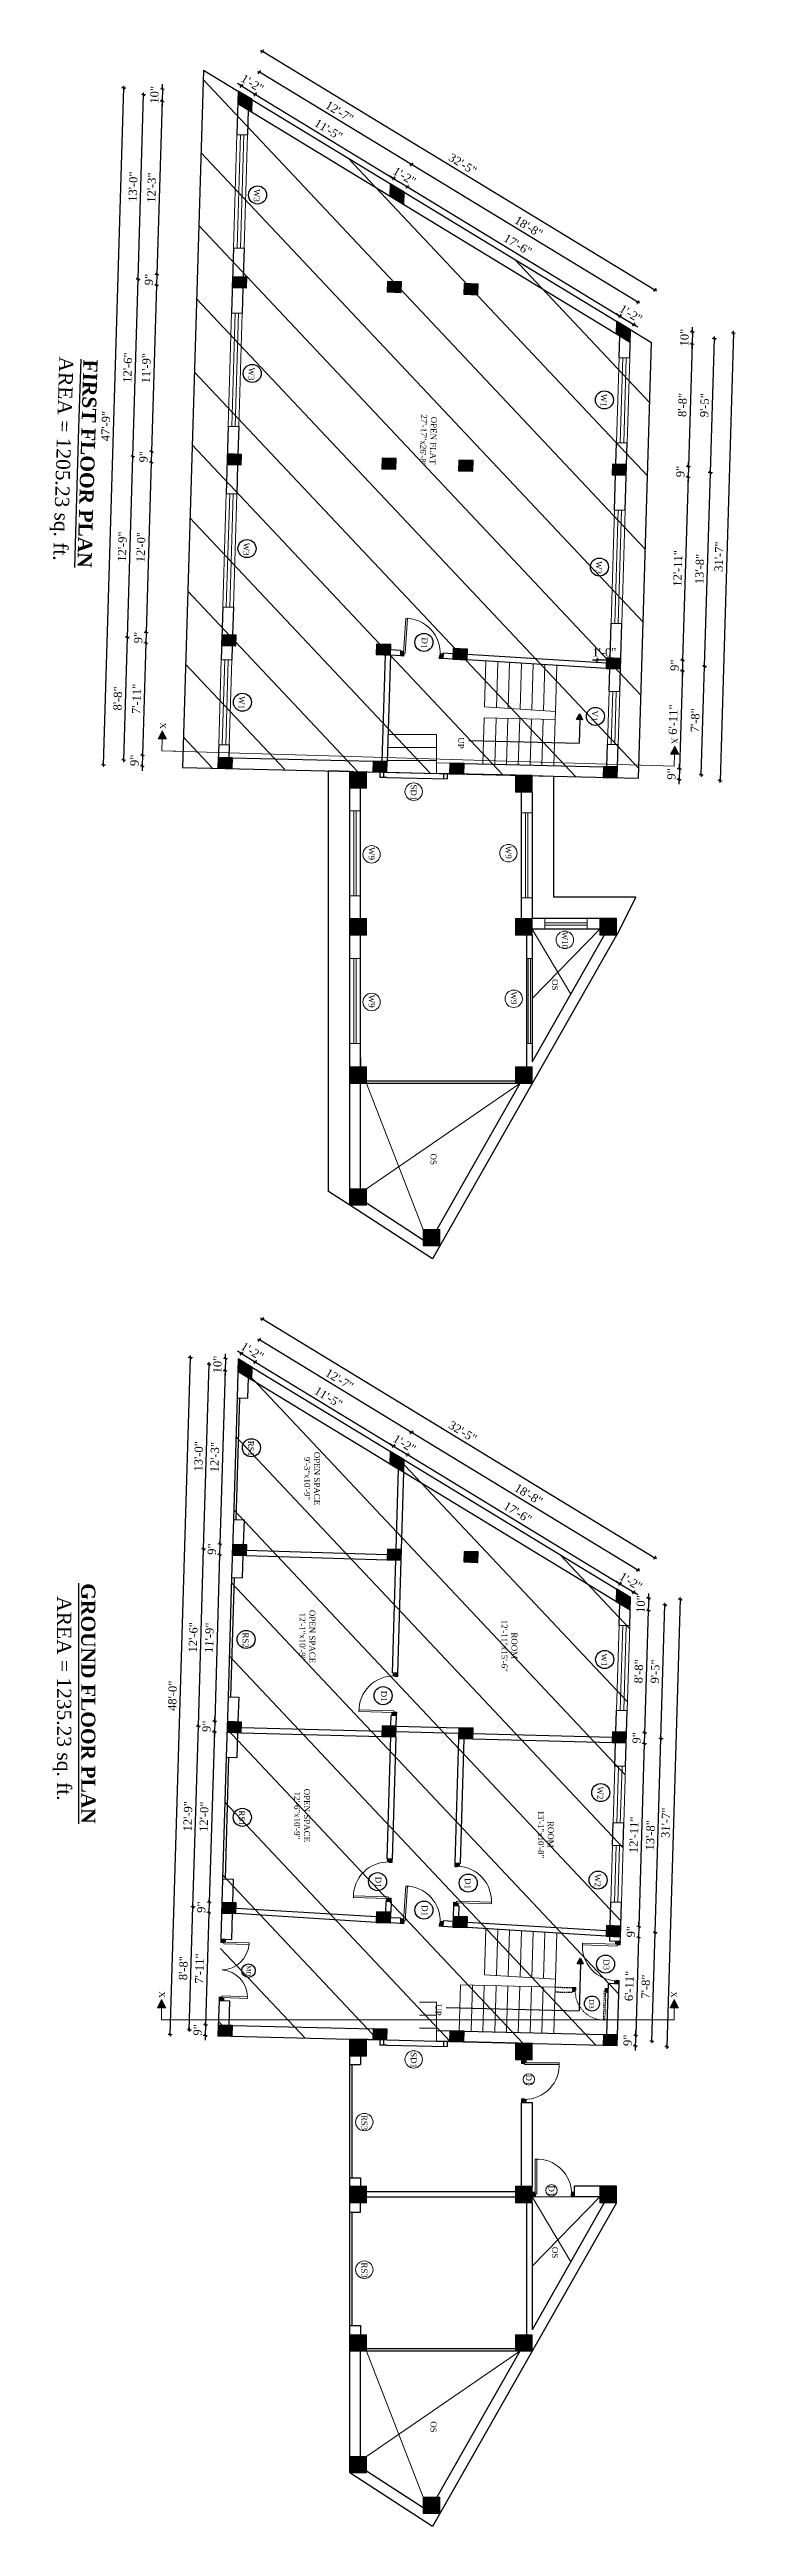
# Model space of a CAD drawing. Header units: inches. Extents: x 4069 to 291496, y -47643 to 12535.
# Drawn here: x 135627 to 136207, y -19146 to -17051 of the extents above; entities that cross this region are included whole.
import ezdxf

# ---------------------------------------------------------------- set-up
doc = ezdxf.new("R2010")
doc.units = ezdxf.units.IN
doc.header["$LTSCALE"] = 5
doc.header["$MEASUREMENT"] = 0
doc.linetypes.add('HIDDEN', pattern=[0.375, 0.25, -0.125])
for name, color, linetype, lineweight in [('A-WALL', 7, 'Continuous', 9), ('Dimension', 7, 'Continuous', 18), ('DOOR', 62, 'Continuous', 0), ('Dw', 2, 'Continuous', 18), ('tefriş', 30, 'Continuous', 9)]:
    doc.layers.add(name, color=color, linetype=linetype, lineweight=lineweight)
doc.layers.add('dim line', color=7, linetype='Continuous', lineweight=15, true_color=0xfab2b2)
doc.layers.add('TEXT', color=6, linetype='Continuous')
doc.layers.add('WALL', color=7, linetype='Continuous')
doc.styles.add('ordinary', font='times.ttf')
doc.dimstyles.new('Copy of 96', dxfattribs={"dimtxt": 7, "dimasz": 4, "dimexe": 0.5, "dimexo": 0.5, "dimgap": 3, "dimtad": 1, "dimdec": 1, "dimzin": 11, "dimdsep": 46, "dimlunit": 4, "dimtxsty": 'ordinary', "dimblk": 'OBLIQUE', "dimcen": 0.09, "dimse1": 1, "dimse2": 1, "dimclrt": 6, "dimazin": 0, "dimtfac": 1, "dimtdec": 1, "dimtix": 1, "dimtmove": 2, "dimatfit": 3, "dimldrblk": 'leader', "dimfxl": 0.5, "dimfxlon": 1, "dimtolj": 1, "dimtzin": 0, "dimarcsym": 0})

msp = doc.modelspace()

# ---------------------------------------------------------------- texts
at = {"layer": 'TEXT', "style": 'ordinary'}
for s, height, rotation, p in [('W3', 5, 268.29037351, (135799.66685, -17168.42477)), ('W3', 5, 268.29037351, (135795.1585, -17319.43663)), ('W1', 5, 268.29037351, (136093.25045, -17341.80618)), ('W3', 5, 268.29037351, (135790.73525, -17467.59823)), ('W3', 5, 268.29037351, (136089.02904, -17483.20681)), ('D1', 5, 268.28959735, (135941.54862, -17547.84774)), ('W1', 5, 268.29037351, (135786.85594, -17597.5399)), ('V1', 5, 268.29037351, (136085.61577, -17609.59923)), ('UP', 5, 268.28959735, (135972.43886, -17632.28213)), ('SD1', 5, 270, (135932.29517, -17672.25346)), ('W9', 5, 270, (135896.63677, -17725.29953)), ('W9', 5, 270, (136012.45462, -17724.24058)), ('W10', 5, 270, (136060.23197, -17796.78958)), ('W9', 5, 270, (135896.63677, -17850.18836)), ('W9', 5, 270, (136016.95462, -17847.4671)), ('OS', 5, 270, (136051.83091, -17836.93878)), ('OS', 5, 270, (135949.00025, -17984.49147)), ('RS1', 5, 270, (135794.45489, -18227.47897)), ('RS2', 5, 270, (135790.02953, -18389.63791)), ('W1', 5, 270, (136093.45604, -18407.45382)), ('D1', 5, 270, (135906.99887, -18439.03061)), ('W2', 5, 270, (136090.0944, -18520.05541)), ('RS1', 5, 270, (135786.78243, -18540.18037)), ('D1', 5, 270, (135902.3013, -18596.38075)), ('D1', 5, 270, (135978.00144, -18597.51353)), ('W2', 5, 270, (136087.88415, -18594.09017)), ('D1', 5, 270, (135941.54862, -18620.38178)), ('D3', 5, 270, (136095.3066, -18666.10576)), ('MD', 3.75, 270, (135793.33925, -18671.33218)), ('UP', 5, 270, (135953.04395, -18704.23715)), ('D3', 4.1665, 270, (136083.14942, -18700.14961)), ('SD1', 5, 270, (135932.29517, -18744.7875)), ('D1', 5, 270, (136029.67462, -18763.67452)), ('RS3', 5, 270, (135890.46005, -18797.83358)), ('D1', 5, 270, (136048.89519, -18857.5796)), ('OS', 5, 270, (136051.83091, -18909.47282)), ('RS3', 5, 270, (135890.46005, -18922.7224)), ('OS', 5, 270, (135949.00025, -19057.02551))]:
    msp.add_text(s, height=height, rotation=rotation, dxfattribs=at).set_placement(p)
at = {"layer": 'TEXT', "char_height": 12, "width": 219.8150831, "attachment_point": 8, "style": 'ordinary'}
for s, insert, rotation in [('AREA = 1205.23 sq. ft.', (135628.33939, -17396.38491), 268.28959735), ('{\\fTimes New Roman|b1|i0|c0|p18;\\LFIRST FLOOR PLAN}', (135652.46238, -17400.69145), 268.28959735), ('{\\fTimes New Roman|b1|i0|c0|p18;\\LGROUND FLOOR PLAN}', (135653.161, -18449.82442), 270), ('AREA = 1235.23 sq. ft.', (135629.03801, -18445.51788), 270)]:
    msp.add_mtext(s, dxfattribs=dict(at, insert=insert, rotation=rotation))
at = {"layer": 'TEXT', "char_height": 5, "attachment_point": 8, "style": 'ordinary'}
for s, insert, rotation in [('OPEN FLAT\\P27\'-17"x26\'-8"', (135940.42764, -17381.06095), 268.28959735), ('OPEN SPACE\\P9\'-3"x10\'-9"', (135842.00612, -18259.42403), 270), ('OPEN SPACE\\P12\'-1"x10\'-9"', (135838.01413, -18393.14023), 270), ('ROOM\\P12\'-11"x15\'-6"', (136009.03105, -18400.97036), 270), ('OPEN SPACE\\P12\'-6"x10\'-9"', (135833.49649, -18544.46321), 270), ('ROOM\\P13\'-1"x10\'-8"', (136039.83592, -18560.46929), 270)]:
    msp.add_mtext_dynamic_manual_height_columns(s, width=101.5687276, gutter_width=1720.71691, heights=[0], dxfattribs=dict(at, insert=insert, rotation=rotation))

# ---------------------------------------------------------------- blocks, each defined once
blk = doc.blocks.new('C1a')
at = {"color": 1, "ltscale": 5}
for p, q in [((18657.7, 4625.8), (18648.7, 4625.8)), ((18648.7, 4625.8), (18648.8, 4613.8)), ((18648.8, 4613.8), (18657.8, 4613.8)), ((18657.8, 4613.8), (18657.7, 4625.8))]:
    blk.add_line(p, q, dxfattribs=at)
blk = doc.blocks.new('c2a')
at = {"color": 1, "ltscale": 5}
for p, q in [((18091.6, 4625.8), (18084.8, 4613.8)), ((18084.8, 4613.8), (18095.2, 4613.8)), ((18102, 4625.8), (18091.6, 4625.8)), ((18095.2, 4613.8), (18102, 4625.8))]:
    blk.add_line(p, q, dxfattribs=at)
blk = doc.blocks.new('A$C27B36B59')
at = {"layer": 'DOOR'}
for p, q in [((0, 4), (0, 0)), ((2.5, 4), (0, 4)), ((0, 0), (3, 0)), ((2.5, 2.5), (2.5, 4)), ((3, 2.5), (2.5, 2.5)), ((3, 0), (3, 2.5))]:
    blk.add_line(p, q, dxfattribs=at)
for centre, radius, start, end in [((-1.4, -0.5), 4.75, 22.1411, 72.838), ((1.3, 2.1), 1.64, 45.138, 144.8948), ((2.2, 0.3), 2.49, 83.3149, 152.658), ((0.1, 0.4), 2.05, 349.4875, 93.6805), ((2, -0.5), 2.01, 58.7447, 166.495), ((-0.1, 0.3), 1.13, 343.542, 86.947), ((2.1, -0.4), 1.17, 38.2816, 160.1519)]:
    blk.add_arc(centre, radius, start, end, dxfattribs=at)
blk = doc.blocks.new('D2')
at = {"layer": 'DOOR'}
for p, q in [((74474, 24047.6), (74474, 24018.1)), ((74474, 24047.6), (74475.5, 24047.6)), ((74475.5, 24047.6), (74475.5, 24018.1))]:
    blk.add_line(p, q, dxfattribs=at)
blk.add_arc((74474, 24047.6), 29.5, 180, 272.9146, dxfattribs=at)
at = {"layer": 'DOOR', "xscale": -1, "rotation": 180}
blk.add_blockref('A$C27B36B59', (74442, 24050.1), dxfattribs=at)
at = {"layer": 'DOOR', "rotation": 180}
blk.add_blockref('A$C27B36B59', (74478, 24050.1), dxfattribs=at)
blk = doc.blocks.new('smalldoor hidden')
at = {"layer": 'DOOR', "linetype": 'HIDDEN'}
for p, q in [((9851.6, -757.2), (9876.2, -757.2)), ((9851.6, -758.4), (9851.6, -757.2)), ((9851.6, -758.4), (9876.2, -758.4))]:
    blk.add_line(p, q, dxfattribs=at)
blk.add_arc((9851.6, -758.4), 24.6, 270, 2.9146, dxfattribs=at)
at = {"layer": 'DOOR', "linetype": 'HIDDEN', "yscale": 0.8333000000020547, "zscale": 0.8333000000002357, "rotation": 270}
for p, xscale in [((9849.5, -755.1), 0.8332999999984168), ((9849.5, -785.1), -0.8332999999984168)]:
    blk.add_blockref('A$C27B36B59', p, dxfattribs=dict(at, xscale=xscale))
blk = doc.blocks.new('x-x')
at = {"ltscale": 5}
for points in [[(11364, -701.5), (11364, -694.5), (11357.1, -698.1)], [(11364, -1135.5), (11364, -1128.5), (11357.1, -1132.1)]]:
    blk.add_hatch(color=256, dxfattribs=at).paths.add_polyline_path(points)
for p, q in [((11364, -694.5), (11357.1, -698.1)), ((11357.1, -698.1), (11364, -701.5)), ((11364, -701.5), (11364, -694.5)), ((11374.1, -698.1), (11364, -698.1)), ((11374.1, -698.1), (11374.1, -1132.1)), ((11364, -1128.5), (11357.1, -1132.1)), ((11364, -1135.5), (11364, -1128.5)), ((11357.1, -1132.1), (11364, -1135.5)), ((11374.1, -1132.1), (11364, -1132.1))]:
    blk.add_line(p, q, dxfattribs=at)
at = {"layer": 'A-WALL', "color": 1, "ltscale": 5}
blk.add_line((11374.1, -1120.1), (11374.1, -1132.1), dxfattribs=at)
at = {"layer": 'TEXT', "style": 'ordinary'}
for p in [(11350.1, -701), (11350.1, -1134.1)]:
    blk.add_text('X', height=5, dxfattribs=at).set_placement(p)
blk = doc.blocks.new('oblique')
at = {"color": 0, "lineweight": -2}
blk.add_line((0.25, 0.25), (-0.25, -0.25), dxfattribs=at)
at = {"layer": 'dim line', "lineweight": 9}
for p, q in [((-0.4375, 0), (0.4375, 0)), ((0, 0.4375), (0, -0.4375))]:
    blk.add_line(p, q, dxfattribs=at)
blk = doc.blocks.new('*D3836')
at = {"layer": 'A-WALL', "color": 0, "lineweight": -2, "ltscale": 50, "transparency": 16777216}
blk.add_line((135744.8, -18725.8), (135747.9, -18621.9), dxfattribs=at)
at = {"layer": 'Defpoints', "color": 0, "ltscale": 50, "transparency": 16777216}
for p in [(135747.9, -18621.9), (135772.3, -18622.6), (135769.2, -18726.6)]:
    blk.add_point(p, dxfattribs=at)
at = {"layer": 'A-WALL', "color": 0, "lineweight": -2, "ltscale": 50, "transparency": 16777216, "xscale": 4, "yscale": 4, "zscale": 4}
for p, rotation in [((135747.9, -18621.9), 88.2899854281443), ((135744.8, -18725.8), 268.2899854281443)]:
    blk.add_blockref('oblique', p, dxfattribs=dict(at, rotation=rotation))
at = {"layer": 'A-WALL', "color": 6, "ltscale": 50, "transparency": 16777216, "insert": (135739.8, -18673.7), "char_height": 7, "attachment_point": 5, "rotation": 88.29, "style": 'ordinary'}
blk.add_mtext('\\A1;8\'-8"', dxfattribs=at)
blk = doc.blocks.new('_OBLIQUE')
at = {"color": 0, "linetype": 'ByBlock'}
blk.add_line((-0.5, -0.5), (0.5, 0.5), dxfattribs=at)
blk = doc.blocks.new('leader')
at = {"layer": 'Dimension'}
for p, q in [((-4.42, 0), (4.42, 0)), ((0, -4.33), (0, 4.33))]:
    blk.add_line(p, q, dxfattribs=at)
blk = doc.blocks.new('*D3837')
at = {"layer": 'A-WALL', "color": 0, "lineweight": -2, "ltscale": 50, "transparency": 16777216}
blk.add_line((135747.9, -18621.9), (135752.5, -18468.9), dxfattribs=at)
at = {"layer": 'Defpoints', "color": 0, "ltscale": 50, "transparency": 16777216}
for p in [(135752.5, -18468.9), (135776.9, -18469.7), (135772.3, -18622.6)]:
    blk.add_point(p, dxfattribs=at)
at = {"layer": 'A-WALL', "color": 0, "lineweight": -2, "ltscale": 50, "transparency": 16777216, "xscale": 4, "yscale": 4, "zscale": 4}
for p, rotation in [((135752.5, -18468.9), 88.28998542889354), ((135747.9, -18621.9), 268.2899854288935)]:
    blk.add_blockref('oblique', p, dxfattribs=dict(at, rotation=rotation))
at = {"layer": 'A-WALL', "color": 6, "ltscale": 50, "transparency": 16777216, "insert": (135743.6, -18545.2), "char_height": 7, "attachment_point": 5, "rotation": 88.29, "style": 'ordinary'}
blk.add_mtext('\\A1;12\'-9"', dxfattribs=at)
blk = doc.blocks.new('*D3838')
at = {"layer": 'A-WALL', "color": 0, "lineweight": -2, "ltscale": 50, "transparency": 16777216}
blk.add_line((135752.5, -18468.9), (135756.9, -18319), dxfattribs=at)
at = {"layer": 'Defpoints', "color": 0, "ltscale": 50, "transparency": 16777216}
for p in [(135756.9, -18319), (135781.3, -18319.7), (135776.9, -18469.7)]:
    blk.add_point(p, dxfattribs=at)
at = {"layer": 'A-WALL', "color": 0, "lineweight": -2, "ltscale": 50, "transparency": 16777216, "xscale": 4, "yscale": 4, "zscale": 4}
for p, rotation in [((135756.9, -18319), 88.28998542889354), ((135752.5, -18468.9), 268.2899854288935)]:
    blk.add_blockref('oblique', p, dxfattribs=dict(at, rotation=rotation))
at = {"layer": 'A-WALL', "color": 6, "ltscale": 50, "transparency": 16777216, "insert": (135748.1, -18393.8), "char_height": 7, "attachment_point": 5, "rotation": 88.29, "style": 'ordinary'}
blk.add_mtext('\\A1;12\'-6"', dxfattribs=at)
blk = doc.blocks.new('*D3839')
at = {"layer": 'A-WALL', "color": 0, "lineweight": -2, "ltscale": 50, "transparency": 16777216}
blk.add_line((135756.9, -18319), (135761.6, -18162.7), dxfattribs=at)
at = {"layer": 'Defpoints', "color": 0, "ltscale": 50, "transparency": 16777216}
for p in [(135761.6, -18162.7), (135786, -18163.5), (135781.3, -18319.7)]:
    blk.add_point(p, dxfattribs=at)
at = {"layer": 'A-WALL', "color": 0, "lineweight": -2, "ltscale": 50, "transparency": 16777216, "xscale": 4, "yscale": 4, "zscale": 4}
for p, rotation in [((135761.6, -18162.7), 88.28998542889354), ((135756.9, -18319), 268.2899854288935)]:
    blk.add_blockref('oblique', p, dxfattribs=dict(at, rotation=rotation))
at = {"layer": 'A-WALL', "color": 6, "ltscale": 50, "transparency": 16777216, "insert": (135752.7, -18240.7), "char_height": 7, "attachment_point": 5, "rotation": 88.29, "style": 'ordinary'}
blk.add_mtext('\\A1;13\'-0"', dxfattribs=at)
blk = doc.blocks.new('*D3700')
at = {"layer": 'A-WALL', "color": 0, "lineweight": -2, "ltscale": 50, "transparency": 16777216}
blk.add_line((135728.6, -18729.8), (135745.7, -18157.1), dxfattribs=at)
at = {"layer": 'Defpoints', "color": 0, "ltscale": 50, "transparency": 16777216}
for p in [(135745.7, -18157.1), (135786.2, -18158.3), (135769.1, -18731)]:
    blk.add_point(p, dxfattribs=at)
at = {"layer": 'A-WALL', "color": 0, "lineweight": -2, "ltscale": 50, "transparency": 16777216, "xscale": 4, "yscale": 4, "zscale": 4}
for p, rotation in [((135745.7, -18157.1), 88.28998542889354), ((135728.6, -18729.8), 268.2899854288935)]:
    blk.add_blockref('oblique', p, dxfattribs=dict(at, rotation=rotation))
at = {"layer": 'A-WALL', "color": 6, "ltscale": 50, "transparency": 16777216, "insert": (135730.6, -18443.3), "char_height": 7, "attachment_point": 5, "rotation": 88.29, "style": 'ordinary'}
blk.add_mtext('\\A1;48\'-0"', dxfattribs=at)
blk = doc.blocks.new('*D3840')
at = {"layer": 'A-WALL', "color": 0, "lineweight": -2, "ltscale": 50, "transparency": 16777216}
for p, q in [((135788.9, -18153.7), (135785.5, -18151.7)), ((135788.9, -18153.7), (135800.7, -18160.9)), ((135800.7, -18160.9), (135804.2, -18163))]:
    blk.add_line(p, q, dxfattribs=at)
at = {"layer": 'Defpoints', "color": 0, "ltscale": 50, "transparency": 16777216}
for p in [(135786.2, -18158.3), (135798, -18165.5), (135800.7, -18160.9)]:
    blk.add_point(p, dxfattribs=at)
at = {"layer": 'A-WALL', "color": 0, "lineweight": -2, "ltscale": 50, "transparency": 16777216, "xscale": 4, "yscale": 4, "zscale": 4}
for p, rotation in [((135788.9, -18153.7), 328.7014709224883), ((135800.7, -18160.9), 148.7014709224883)]:
    blk.add_blockref('oblique', p, dxfattribs=dict(at, rotation=rotation))
at = {"layer": 'A-WALL', "color": 6, "ltscale": 50, "transparency": 16777216, "insert": (135798.2, -18151.8), "char_height": 7, "attachment_point": 5, "rotation": 328.7015, "style": 'ordinary'}
blk.add_mtext('\\A1;1\'-2"', dxfattribs=at)
blk = doc.blocks.new('*D3841')
at = {"layer": 'A-WALL', "color": 0, "lineweight": -2, "ltscale": 50, "transparency": 16777216}
blk.add_line((135800.7, -18160.9), (135917.7, -18232), dxfattribs=at)
at = {"layer": 'Defpoints', "color": 0, "ltscale": 50, "transparency": 16777216}
for p in [(135798, -18165.5), (135914.9, -18236.6), (135917.7, -18232)]:
    blk.add_point(p, dxfattribs=at)
at = {"layer": 'A-WALL', "color": 0, "lineweight": -2, "ltscale": 50, "transparency": 16777216, "xscale": 4, "yscale": 4, "zscale": 4}
for p, rotation in [((135800.7, -18160.9), 148.7014709242146), ((135917.7, -18232), 328.7014709242146)]:
    blk.add_blockref('oblique', p, dxfattribs=dict(at, rotation=rotation))
at = {"layer": 'A-WALL', "color": 6, "ltscale": 50, "transparency": 16777216, "insert": (135862.6, -18190.8), "char_height": 7, "attachment_point": 5, "rotation": 328.7015, "style": 'ordinary'}
blk.add_mtext('\\A1;11\'-5"', dxfattribs=at)
blk = doc.blocks.new('*D3842')
at = {"layer": 'A-WALL', "color": 0, "lineweight": -2, "ltscale": 50, "transparency": 16777216}
for p, q in [((135917.7, -18232), (135914.2, -18229.9)), ((135917.7, -18232), (135929.5, -18239.2)), ((135929.5, -18239.2), (135932.9, -18241.2))]:
    blk.add_line(p, q, dxfattribs=at)
at = {"layer": 'Defpoints', "color": 0, "ltscale": 50, "transparency": 16777216}
for p in [(135914.9, -18236.6), (135926.7, -18243.7), (135929.5, -18239.2)]:
    blk.add_point(p, dxfattribs=at)
at = {"layer": 'A-WALL', "color": 0, "lineweight": -2, "ltscale": 50, "transparency": 16777216, "xscale": 4, "yscale": 4, "zscale": 4}
for p, rotation in [((135917.7, -18232), 328.7014709242146), ((135929.5, -18239.2), 148.7014709242146)]:
    blk.add_blockref('oblique', p, dxfattribs=dict(at, rotation=rotation))
at = {"layer": 'A-WALL', "color": 6, "ltscale": 50, "transparency": 16777216, "insert": (135926.9, -18230), "char_height": 7, "attachment_point": 5, "rotation": 328.7015, "style": 'ordinary'}
blk.add_mtext('\\A1;1\'-2"', dxfattribs=at)
blk = doc.blocks.new('*D3843')
at = {"layer": 'A-WALL', "color": 0, "lineweight": -2, "ltscale": 50, "transparency": 16777216}
blk.add_line((135929.5, -18239.2), (136109.3, -18348.5), dxfattribs=at)
at = {"layer": 'Defpoints', "color": 0, "ltscale": 50, "transparency": 16777216}
for p in [(135926.7, -18243.7), (136106.5, -18353.1), (136109.3, -18348.5)]:
    blk.add_point(p, dxfattribs=at)
at = {"layer": 'A-WALL', "color": 0, "lineweight": -2, "ltscale": 50, "transparency": 16777216, "xscale": 4, "yscale": 4, "zscale": 4}
for p, rotation in [((135929.5, -18239.2), 148.7014709242146), ((136109.3, -18348.5), 328.7014709242146)]:
    blk.add_blockref('oblique', p, dxfattribs=dict(at, rotation=rotation))
at = {"layer": 'A-WALL', "color": 6, "ltscale": 50, "transparency": 16777216, "insert": (136022.8, -18288.2), "char_height": 7, "attachment_point": 5, "rotation": 328.7015, "style": 'ordinary'}
blk.add_mtext('\\A1;17\'-6"', dxfattribs=at)
blk = doc.blocks.new('*D3844')
at = {"layer": 'A-WALL', "color": 0, "lineweight": -2, "ltscale": 50, "transparency": 16777216}
for p, q in [((136109.3, -18348.5), (136105.9, -18346.4)), ((136109.3, -18348.5), (136121.1, -18355.7)), ((136121.1, -18355.7), (136124.5, -18357.7))]:
    blk.add_line(p, q, dxfattribs=at)
at = {"layer": 'Defpoints', "color": 0, "ltscale": 50, "transparency": 16777216}
for p in [(136106.5, -18353.1), (136121.1, -18355.7), (136118.3, -18360.2)]:
    blk.add_point(p, dxfattribs=at)
at = {"layer": 'A-WALL', "color": 0, "lineweight": -2, "ltscale": 50, "transparency": 16777216, "xscale": 4, "yscale": 4, "zscale": 4}
for p, rotation in [((136109.3, -18348.5), 328.7014709242146), ((136121.1, -18355.7), 148.7014709242146)]:
    blk.add_blockref('oblique', p, dxfattribs=dict(at, rotation=rotation))
at = {"layer": 'A-WALL', "color": 6, "ltscale": 50, "transparency": 16777216, "insert": (136118.5, -18346.5), "char_height": 7, "attachment_point": 5, "rotation": 328.7015, "style": 'ordinary'}
blk.add_mtext('\\A1;1\'-2"', dxfattribs=at)
blk = doc.blocks.new('*D3845')
at = {"layer": 'A-WALL', "color": 0, "lineweight": -2, "ltscale": 50, "transparency": 16777216}
blk.add_line((136124.4, -18336.9), (135932.8, -18220.4), dxfattribs=at)
at = {"layer": 'Defpoints', "color": 0, "ltscale": 50, "transparency": 16777216}
for p in [(135932.8, -18220.4), (135920.8, -18240.1), (136112.4, -18356.6)]:
    blk.add_point(p, dxfattribs=at)
at = {"layer": 'A-WALL', "color": 0, "lineweight": -2, "ltscale": 50, "transparency": 16777216, "xscale": 4, "yscale": 4, "zscale": 4}
for p, rotation in [((135932.8, -18220.4), 148.7014709224112), ((136124.4, -18336.9), 328.7014709224112)]:
    blk.add_blockref('oblique', p, dxfattribs=dict(at, rotation=rotation))
at = {"layer": 'A-WALL', "color": 6, "ltscale": 50, "transparency": 16777216, "insert": (136032, -18273), "char_height": 7, "attachment_point": 5, "rotation": 328.7015, "style": 'ordinary'}
blk.add_mtext('\\A1;18\'-8"', dxfattribs=at)
blk = doc.blocks.new('*D3846')
at = {"layer": 'A-WALL', "color": 0, "lineweight": -2, "ltscale": 50, "transparency": 16777216}
blk.add_line((135932.8, -18220.4), (135804.1, -18142.1), dxfattribs=at)
at = {"layer": 'Defpoints', "color": 0, "ltscale": 50, "transparency": 16777216}
for p in [(135804.1, -18142.1), (135792.1, -18161.9), (135920.8, -18240.1)]:
    blk.add_point(p, dxfattribs=at)
at = {"layer": 'A-WALL', "color": 0, "lineweight": -2, "ltscale": 50, "transparency": 16777216, "xscale": 4, "yscale": 4, "zscale": 4}
for p, rotation in [((135804.1, -18142.1), 148.7014709242146), ((135932.8, -18220.4), 328.7014709242146)]:
    blk.add_blockref('oblique', p, dxfattribs=dict(at, rotation=rotation))
at = {"layer": 'A-WALL', "color": 6, "ltscale": 50, "transparency": 16777216, "insert": (135871.9, -18175.6), "char_height": 7, "attachment_point": 5, "rotation": 328.7015, "style": 'ordinary'}
blk.add_mtext('\\A1;12\'-7"', dxfattribs=at)
blk = doc.blocks.new('*D3701')
at = {"layer": 'A-WALL', "color": 0, "lineweight": -2, "ltscale": 50, "transparency": 16777216}
blk.add_line((135806.7, -18124.5), (136138.8, -18326.5), dxfattribs=at)
at = {"layer": 'Defpoints', "color": 0, "ltscale": 50, "transparency": 16777216}
for p in [(135786.2, -18158.3), (136138.8, -18326.5), (136118.3, -18360.2)]:
    blk.add_point(p, dxfattribs=at)
at = {"layer": 'A-WALL', "color": 0, "lineweight": -2, "ltscale": 50, "transparency": 16777216, "xscale": 4, "yscale": 4, "zscale": 4}
for p, rotation in [((135806.7, -18124.5), 148.7014709224075), ((136138.8, -18326.5), 328.7014709224075)]:
    blk.add_blockref('oblique', p, dxfattribs=dict(at, rotation=rotation))
at = {"layer": 'A-WALL', "color": 6, "ltscale": 50, "transparency": 16777216, "insert": (135976.2, -18219.9), "char_height": 7, "attachment_point": 5, "rotation": 328.7015, "style": 'ordinary'}
blk.add_mtext('\\A1;32\'-5"', dxfattribs=at)
blk = doc.blocks.new('*D3847')
at = {"layer": 'A-WALL', "color": 0, "lineweight": -2, "ltscale": 50, "transparency": 16777216}
for p, q in [((136133.6, -18360.7), (136133.7, -18356.7)), ((136133.3, -18371), (136133.2, -18375)), ((136133.6, -18360.7), (136133.3, -18371))]:
    blk.add_line(p, q, dxfattribs=at)
at = {"layer": 'Defpoints', "color": 0, "ltscale": 50, "transparency": 16777216}
for p in [(136118, -18370.6), (136118.3, -18360.2), (136133.3, -18371)]:
    blk.add_point(p, dxfattribs=at)
at = {"layer": 'A-WALL', "color": 0, "lineweight": -2, "ltscale": 50, "transparency": 16777216, "xscale": 4, "yscale": 4, "zscale": 4}
for p, rotation in [((136133.3, -18371), 88.28998542816547), ((136133.6, -18360.7), 268.2899854281655)]:
    blk.add_blockref('oblique', p, dxfattribs=dict(at, rotation=rotation))
at = {"layer": 'A-WALL', "color": 6, "ltscale": 50, "transparency": 16777216, "insert": (136126.9, -18365.7), "char_height": 7, "attachment_point": 5, "rotation": 88.29, "style": 'ordinary'}
blk.add_mtext('\\A1;10"', dxfattribs=at)
blk = doc.blocks.new('*D3848')
at = {"layer": 'A-WALL', "color": 0, "lineweight": -2, "ltscale": 50, "transparency": 16777216}
blk.add_line((136133.3, -18371), (136130.2, -18474.6), dxfattribs=at)
at = {"layer": 'Defpoints', "color": 0, "ltscale": 50, "transparency": 16777216}
for p in [(136118, -18370.6), (136114.9, -18474.2), (136130.2, -18474.6)]:
    blk.add_point(p, dxfattribs=at)
at = {"layer": 'A-WALL', "color": 0, "lineweight": -2, "ltscale": 50, "transparency": 16777216, "xscale": 4, "yscale": 4, "zscale": 4}
for p, rotation in [((136133.3, -18371), 88.28998542889352), ((136130.2, -18474.6), 268.2899854288935)]:
    blk.add_blockref('oblique', p, dxfattribs=dict(at, rotation=rotation))
at = {"layer": 'A-WALL', "color": 6, "ltscale": 50, "transparency": 16777216, "insert": (136125.2, -18422.6), "char_height": 7, "attachment_point": 5, "rotation": 88.29, "style": 'ordinary'}
blk.add_mtext('\\A1;8\'-8"', dxfattribs=at)
blk = doc.blocks.new('*D3849')
at = {"layer": 'A-WALL', "color": 0, "lineweight": -2, "ltscale": 50, "transparency": 16777216}
for p, q in [((136130.2, -18474.6), (136129.9, -18483.6)), ((136130.2, -18474.6), (136130.3, -18470.6)), ((136129.9, -18483.6), (136129.8, -18487.6))]:
    blk.add_line(p, q, dxfattribs=at)
at = {"layer": 'Defpoints', "color": 0, "ltscale": 50, "transparency": 16777216}
for p in [(136114.9, -18474.2), (136114.6, -18483.2), (136129.9, -18483.6)]:
    blk.add_point(p, dxfattribs=at)
at = {"layer": 'A-WALL', "color": 0, "lineweight": -2, "ltscale": 50, "transparency": 16777216, "xscale": 4, "yscale": 4, "zscale": 4}
for p, rotation in [((136129.9, -18483.6), 88.28998542889354), ((136130.2, -18474.6), 268.2899854288935)]:
    blk.add_blockref('oblique', p, dxfattribs=dict(at, rotation=rotation))
at = {"layer": 'A-WALL', "color": 6, "ltscale": 50, "transparency": 16777216, "insert": (136123.5, -18478.9), "char_height": 7, "attachment_point": 5, "rotation": 88.29, "style": 'ordinary'}
blk.add_mtext('\\A1;9"', dxfattribs=at)
blk = doc.blocks.new('*D3850')
at = {"layer": 'A-WALL', "color": 0, "lineweight": -2, "ltscale": 50, "transparency": 16777216}
blk.add_line((136129.9, -18483.6), (136125.3, -18638.6), dxfattribs=at)
at = {"layer": 'Defpoints', "color": 0, "ltscale": 50, "transparency": 16777216}
for p in [(136114.6, -18483.2), (136110, -18638.1), (136125.3, -18638.6)]:
    blk.add_point(p, dxfattribs=at)
at = {"layer": 'A-WALL', "color": 0, "lineweight": -2, "ltscale": 50, "transparency": 16777216, "xscale": 4, "yscale": 4, "zscale": 4}
for p, rotation in [((136129.9, -18483.6), 88.28998542889352), ((136125.3, -18638.6), 268.2899854288935)]:
    blk.add_blockref('oblique', p, dxfattribs=dict(at, rotation=rotation))
at = {"layer": 'A-WALL', "color": 6, "ltscale": 50, "transparency": 16777216, "insert": (136121.1, -18560.9), "char_height": 7, "attachment_point": 5, "rotation": 88.29, "style": 'ordinary'}
blk.add_mtext('\\A1;12\'-11"', dxfattribs=at)
blk = doc.blocks.new('*D3851')
at = {"layer": 'A-WALL', "color": 0, "lineweight": -2, "ltscale": 50, "transparency": 16777216}
for p, q in [((136125, -18647.6), (136124.9, -18651.6)), ((136125.3, -18638.6), (136125, -18647.6)), ((136125.3, -18638.6), (136125.4, -18634.6))]:
    blk.add_line(p, q, dxfattribs=at)
at = {"layer": 'Defpoints', "color": 0, "ltscale": 50, "transparency": 16777216}
for p in [(136109.7, -18647.1), (136110, -18638.1), (136125, -18647.6)]:
    blk.add_point(p, dxfattribs=at)
at = {"layer": 'A-WALL', "color": 0, "lineweight": -2, "ltscale": 50, "transparency": 16777216, "xscale": 4, "yscale": 4, "zscale": 4}
for p, rotation in [((136125, -18647.6), 88.28998542889354), ((136125.3, -18638.6), 268.2899854288935)]:
    blk.add_blockref('oblique', p, dxfattribs=dict(at, rotation=rotation))
at = {"layer": 'A-WALL', "color": 6, "ltscale": 50, "transparency": 16777216, "insert": (136118.6, -18642.9), "char_height": 7, "attachment_point": 5, "rotation": 88.29, "style": 'ordinary'}
blk.add_mtext('\\A1;9"', dxfattribs=at)
blk = doc.blocks.new('*D3852')
at = {"layer": 'A-WALL', "color": 0, "lineweight": -2, "ltscale": 50, "transparency": 16777216}
blk.add_line((136125, -18647.6), (136122.6, -18730.5), dxfattribs=at)
at = {"layer": 'Defpoints', "color": 0, "ltscale": 50, "transparency": 16777216}
for p in [(136109.7, -18647.1), (136107.2, -18730.1), (136122.6, -18730.5)]:
    blk.add_point(p, dxfattribs=at)
at = {"layer": 'A-WALL', "color": 0, "lineweight": -2, "ltscale": 50, "transparency": 16777216, "xscale": 4, "yscale": 4, "zscale": 4}
for p, rotation in [((136125, -18647.6), 88.28998542889352), ((136122.6, -18730.5), 268.2899854288935)]:
    blk.add_blockref('oblique', p, dxfattribs=dict(at, rotation=rotation))
at = {"layer": 'A-WALL', "color": 6, "ltscale": 50, "transparency": 16777216, "insert": (136117.2, -18688.8), "char_height": 7, "attachment_point": 5, "rotation": 88.29, "style": 'ordinary'}
blk.add_mtext('\\A1;6\'-11"', dxfattribs=at)
blk = doc.blocks.new('*D3853')
at = {"layer": 'A-WALL', "color": 0, "lineweight": -2, "ltscale": 50, "transparency": 16777216}
for p, q in [((136122.6, -18730.5), (136122.3, -18739.5)), ((136122.6, -18730.5), (136122.7, -18726.5)), ((136122.3, -18739.5), (136122.2, -18743.5))]:
    blk.add_line(p, q, dxfattribs=at)
at = {"layer": 'Defpoints', "color": 0, "ltscale": 50, "transparency": 16777216}
for p in [(136107.2, -18730.1), (136107, -18739.1), (136122.3, -18739.5)]:
    blk.add_point(p, dxfattribs=at)
at = {"layer": 'A-WALL', "color": 0, "lineweight": -2, "ltscale": 50, "transparency": 16777216, "xscale": 4, "yscale": 4, "zscale": 4}
for p, rotation in [((136122.6, -18730.5), 268.2899854288935), ((136122.3, -18739.5), 88.28998542889354)]:
    blk.add_blockref('oblique', p, dxfattribs=dict(at, rotation=rotation))
at = {"layer": 'A-WALL', "color": 6, "ltscale": 50, "transparency": 16777216, "insert": (136115.9, -18734.8), "char_height": 7, "attachment_point": 5, "rotation": 88.29, "style": 'ordinary'}
blk.add_mtext('\\A1;9"', dxfattribs=at)
blk = doc.blocks.new('*D3854')
at = {"layer": 'A-WALL', "color": 0, "lineweight": -2, "ltscale": 50, "transparency": 16777216}
blk.add_line((136136.3, -18735.4), (136139.1, -18643.5), dxfattribs=at)
at = {"layer": 'Defpoints', "color": 0, "ltscale": 50, "transparency": 16777216}
for p in [(136109.9, -18642.6), (136139.1, -18643.5), (136107.1, -18734.6)]:
    blk.add_point(p, dxfattribs=at)
at = {"layer": 'A-WALL', "color": 0, "lineweight": -2, "ltscale": 50, "transparency": 16777216, "xscale": 4, "yscale": 4, "zscale": 4}
for p, rotation in [((136139.1, -18643.5), 88.28998542815471), ((136136.3, -18735.4), 268.2899854281547)]:
    blk.add_blockref('oblique', p, dxfattribs=dict(at, rotation=rotation))
at = {"layer": 'A-WALL', "color": 6, "ltscale": 50, "transparency": 16777216, "insert": (136131.1, -18689.3), "char_height": 7, "attachment_point": 5, "rotation": 88.29, "style": 'ordinary'}
blk.add_mtext('\\A1;7\'-8"', dxfattribs=at)
blk = doc.blocks.new('*D3855')
at = {"layer": 'A-WALL', "color": 0, "lineweight": -2, "ltscale": 50, "transparency": 16777216}
blk.add_line((136139.1, -18643.5), (136144, -18479.5), dxfattribs=at)
at = {"layer": 'Defpoints', "color": 0, "ltscale": 50, "transparency": 16777216}
for p in [(136114.8, -18478.7), (136144, -18479.5), (136109.9, -18642.6)]:
    blk.add_point(p, dxfattribs=at)
at = {"layer": 'A-WALL', "color": 0, "lineweight": -2, "ltscale": 50, "transparency": 16777216, "xscale": 4, "yscale": 4, "zscale": 4}
for p, rotation in [((136144, -18479.5), 88.28998542889354), ((136139.1, -18643.5), 268.2899854288935)]:
    blk.add_blockref('oblique', p, dxfattribs=dict(at, rotation=rotation))
at = {"layer": 'A-WALL', "color": 6, "ltscale": 50, "transparency": 16777216, "insert": (136135, -18561.3), "char_height": 7, "attachment_point": 5, "rotation": 88.29, "style": 'ordinary'}
blk.add_mtext('\\A1;13\'-8"', dxfattribs=at)
blk = doc.blocks.new('*D3856')
at = {"layer": 'A-WALL', "color": 0, "lineweight": -2, "ltscale": 50, "transparency": 16777216}
blk.add_line((136144, -18479.5), (136147.3, -18366.3), dxfattribs=at)
at = {"layer": 'Defpoints', "color": 0, "ltscale": 50, "transparency": 16777216}
for p in [(136118.1, -18365.4), (136147.3, -18366.3), (136114.8, -18478.7)]:
    blk.add_point(p, dxfattribs=at)
at = {"layer": 'A-WALL', "color": 0, "lineweight": -2, "ltscale": 50, "transparency": 16777216, "xscale": 4, "yscale": 4, "zscale": 4}
for p, rotation in [((136147.3, -18366.3), 88.28998542889354), ((136144, -18479.5), 268.2899854288935)]:
    blk.add_blockref('oblique', p, dxfattribs=dict(at, rotation=rotation))
at = {"layer": 'A-WALL', "color": 6, "ltscale": 50, "transparency": 16777216, "insert": (136139.1, -18422.7), "char_height": 7, "attachment_point": 5, "rotation": 88.29, "style": 'ordinary'}
blk.add_mtext('\\A1;9\'-5"', dxfattribs=at)
blk = doc.blocks.new('*D3702')
at = {"layer": 'A-WALL', "color": 0, "lineweight": -2, "ltscale": 50, "transparency": 16777216}
blk.add_line((136160.3, -18361.5), (136149, -18740.3), dxfattribs=at)
at = {"layer": 'Defpoints', "color": 0, "ltscale": 50, "transparency": 16777216}
for p in [(136118.3, -18360.2), (136107, -18739.1), (136149, -18740.3)]:
    blk.add_point(p, dxfattribs=at)
at = {"layer": 'A-WALL', "color": 0, "lineweight": -2, "ltscale": 50, "transparency": 16777216, "xscale": 4, "yscale": 4, "zscale": 4}
for p, rotation in [((136160.3, -18361.5), 88.28998542889352), ((136149, -18740.3), 268.2899854288935)]:
    blk.add_blockref('oblique', p, dxfattribs=dict(at, rotation=rotation))
at = {"layer": 'A-WALL', "color": 6, "ltscale": 50, "transparency": 16777216, "insert": (136148.1, -18550.7), "char_height": 7, "attachment_point": 5, "rotation": 88.29, "style": 'ordinary'}
blk.add_mtext('\\A1;31\'-7"', dxfattribs=at)
blk = doc.blocks.new('*D3703')
at = {"layer": 'A-WALL', "color": 0, "lineweight": -2, "ltscale": 50, "transparency": 16777216}
for p, q in [((135775.1, -18168.3), (135775, -18172.3)), ((135775.4, -18158), (135775.1, -18168.3)), ((135775.4, -18158), (135775.5, -18154))]:
    blk.add_line(p, q, dxfattribs=at)
at = {"layer": 'Defpoints', "color": 0, "ltscale": 50, "transparency": 16777216}
for p in [(135775.1, -18168.3), (135786.2, -18158.3), (135785.9, -18168.7)]:
    blk.add_point(p, dxfattribs=at)
at = {"layer": 'A-WALL', "color": 0, "lineweight": -2, "ltscale": 50, "transparency": 16777216, "xscale": 4, "yscale": 4, "zscale": 4}
for p, rotation in [((135775.1, -18168.3), 88.28998542889354), ((135775.4, -18158), 268.2899854288935)]:
    blk.add_blockref('oblique', p, dxfattribs=dict(at, rotation=rotation))
at = {"layer": 'A-WALL', "color": 6, "ltscale": 50, "transparency": 16777216, "insert": (135768.7, -18163), "char_height": 7, "attachment_point": 5, "rotation": 88.29, "style": 'ordinary'}
blk.add_mtext('\\A1;10"', dxfattribs=at)
blk = doc.blocks.new('*D3704')
at = {"layer": 'A-WALL', "color": 0, "lineweight": -2, "ltscale": 50, "transparency": 16777216}
blk.add_line((135775.1, -18168.3), (135770.7, -18314.9), dxfattribs=at)
at = {"layer": 'Defpoints', "color": 0, "ltscale": 50, "transparency": 16777216}
for p in [(135785.9, -18168.7), (135770.7, -18314.9), (135781.5, -18315.2)]:
    blk.add_point(p, dxfattribs=at)
at = {"layer": 'A-WALL', "color": 0, "lineweight": -2, "ltscale": 50, "transparency": 16777216, "xscale": 4, "yscale": 4, "zscale": 4}
for p, rotation in [((135775.1, -18168.3), 88.28998542889352), ((135770.7, -18314.9), 268.2899854288935)]:
    blk.add_blockref('oblique', p, dxfattribs=dict(at, rotation=rotation))
at = {"layer": 'A-WALL', "color": 6, "ltscale": 50, "transparency": 16777216, "insert": (135766.4, -18241.4), "char_height": 7, "attachment_point": 5, "rotation": 88.29, "style": 'ordinary'}
blk.add_mtext('\\A1;12\'-3"', dxfattribs=at)
blk = doc.blocks.new('*D3705')
at = {"layer": 'A-WALL', "color": 0, "lineweight": -2, "ltscale": 50, "transparency": 16777216}
for p, q in [((135770.7, -18314.9), (135770.5, -18323.9)), ((135770.7, -18314.9), (135770.8, -18310.9)), ((135770.5, -18323.9), (135770.3, -18327.9))]:
    blk.add_line(p, q, dxfattribs=at)
at = {"layer": 'Defpoints', "color": 0, "ltscale": 50, "transparency": 16777216}
for p in [(135770.5, -18323.9), (135781.2, -18324.2), (135781.5, -18315.2)]:
    blk.add_point(p, dxfattribs=at)
at = {"layer": 'A-WALL', "color": 0, "lineweight": -2, "ltscale": 50, "transparency": 16777216, "xscale": 4, "yscale": 4, "zscale": 4}
for p, rotation in [((135770.7, -18314.9), 268.2899854288935), ((135770.5, -18323.9), 88.28998542889354)]:
    blk.add_blockref('oblique', p, dxfattribs=dict(at, rotation=rotation))
at = {"layer": 'A-WALL', "color": 6, "ltscale": 50, "transparency": 16777216, "insert": (135764, -18319.2), "char_height": 7, "attachment_point": 5, "rotation": 88.29, "style": 'ordinary'}
blk.add_mtext('\\A1;9"', dxfattribs=at)
blk = doc.blocks.new('*D3706')
at = {"layer": 'A-WALL', "color": 0, "lineweight": -2, "ltscale": 50, "transparency": 16777216}
blk.add_line((135770.5, -18323.9), (135766.3, -18464.8), dxfattribs=at)
at = {"layer": 'Defpoints', "color": 0, "ltscale": 50, "transparency": 16777216}
for p in [(135781.2, -18324.2), (135766.3, -18464.8), (135777, -18465.2)]:
    blk.add_point(p, dxfattribs=at)
at = {"layer": 'A-WALL', "color": 0, "lineweight": -2, "ltscale": 50, "transparency": 16777216, "xscale": 4, "yscale": 4, "zscale": 4}
for p, rotation in [((135770.5, -18323.9), 88.28998542889352), ((135766.3, -18464.8), 268.2899854288935)]:
    blk.add_blockref('oblique', p, dxfattribs=dict(at, rotation=rotation))
at = {"layer": 'A-WALL', "color": 6, "ltscale": 50, "transparency": 16777216, "insert": (135761.8, -18394.2), "char_height": 7, "attachment_point": 5, "rotation": 88.29, "style": 'ordinary'}
blk.add_mtext('\\A1;11\'-9"', dxfattribs=at)
blk = doc.blocks.new('*D3707')
at = {"layer": 'A-WALL', "color": 0, "lineweight": -2, "ltscale": 50, "transparency": 16777216}
for p, q in [((135766.3, -18464.8), (135766.4, -18460.8)), ((135766, -18473.8), (135765.9, -18477.8)), ((135766.3, -18464.8), (135766, -18473.8))]:
    blk.add_line(p, q, dxfattribs=at)
at = {"layer": 'Defpoints', "color": 0, "ltscale": 50, "transparency": 16777216}
for p in [(135766, -18473.8), (135776.7, -18474.2), (135777, -18465.2)]:
    blk.add_point(p, dxfattribs=at)
at = {"layer": 'A-WALL', "color": 0, "lineweight": -2, "ltscale": 50, "transparency": 16777216, "xscale": 4, "yscale": 4, "zscale": 4}
for p, rotation in [((135766, -18473.8), 88.28998542889354), ((135766.3, -18464.8), 268.2899854288935)]:
    blk.add_blockref('oblique', p, dxfattribs=dict(at, rotation=rotation))
at = {"layer": 'A-WALL', "color": 6, "ltscale": 50, "transparency": 16777216, "insert": (135759.5, -18469.1), "char_height": 7, "attachment_point": 5, "rotation": 88.29, "style": 'ordinary'}
blk.add_mtext('\\A1;9"', dxfattribs=at)
blk = doc.blocks.new('*D3708')
at = {"layer": 'A-WALL', "color": 0, "lineweight": -2, "ltscale": 50, "transparency": 16777216}
blk.add_line((135766, -18473.8), (135761.7, -18617.8), dxfattribs=at)
at = {"layer": 'Defpoints', "color": 0, "ltscale": 50, "transparency": 16777216}
for p in [(135776.7, -18474.2), (135761.7, -18617.8), (135772.4, -18618.1)]:
    blk.add_point(p, dxfattribs=at)
at = {"layer": 'A-WALL', "color": 0, "lineweight": -2, "ltscale": 50, "transparency": 16777216, "xscale": 4, "yscale": 4, "zscale": 4}
for p, rotation in [((135766, -18473.8), 88.28998542889352), ((135761.7, -18617.8), 268.2899854288935)]:
    blk.add_blockref('oblique', p, dxfattribs=dict(at, rotation=rotation))
at = {"layer": 'A-WALL', "color": 6, "ltscale": 50, "transparency": 16777216, "insert": (135757.3, -18545.6), "char_height": 7, "attachment_point": 5, "rotation": 88.29, "style": 'ordinary'}
blk.add_mtext('\\A1;12\'-0"', dxfattribs=at)
blk = doc.blocks.new('*D3709')
at = {"layer": 'A-WALL', "color": 0, "lineweight": -2, "ltscale": 50, "transparency": 16777216}
for p, q in [((135761.4, -18626.8), (135761.3, -18630.8)), ((135761.7, -18617.8), (135761.4, -18626.8)), ((135761.7, -18617.8), (135761.8, -18613.8))]:
    blk.add_line(p, q, dxfattribs=at)
at = {"layer": 'Defpoints', "color": 0, "ltscale": 50, "transparency": 16777216}
for p in [(135761.4, -18626.8), (135772.2, -18627.1), (135772.4, -18618.1)]:
    blk.add_point(p, dxfattribs=at)
at = {"layer": 'A-WALL', "color": 0, "lineweight": -2, "ltscale": 50, "transparency": 16777216, "xscale": 4, "yscale": 4, "zscale": 4}
for p, rotation in [((135761.4, -18626.8), 88.28998542889354), ((135761.7, -18617.8), 268.2899854288935)]:
    blk.add_blockref('oblique', p, dxfattribs=dict(at, rotation=rotation))
at = {"layer": 'A-WALL', "color": 6, "ltscale": 50, "transparency": 16777216, "insert": (135755, -18622.1), "char_height": 7, "attachment_point": 5, "rotation": 88.29, "style": 'ordinary'}
blk.add_mtext('\\A1;9"', dxfattribs=at)
blk = doc.blocks.new('*D3710')
at = {"layer": 'A-WALL', "color": 0, "lineweight": -2, "ltscale": 50, "transparency": 16777216}
blk.add_line((135761.4, -18626.8), (135758.6, -18721.7), dxfattribs=at)
at = {"layer": 'Defpoints', "color": 0, "ltscale": 50, "transparency": 16777216}
for p in [(135772.2, -18627.1), (135758.6, -18721.7), (135769.3, -18722.1)]:
    blk.add_point(p, dxfattribs=at)
at = {"layer": 'A-WALL', "color": 0, "lineweight": -2, "ltscale": 50, "transparency": 16777216, "xscale": 4, "yscale": 4, "zscale": 4}
for p, rotation in [((135761.4, -18626.8), 88.28998542889352), ((135758.6, -18721.7), 268.2899854288935)]:
    blk.add_blockref('oblique', p, dxfattribs=dict(at, rotation=rotation))
at = {"layer": 'A-WALL', "color": 6, "ltscale": 50, "transparency": 16777216, "insert": (135753.4, -18674.1), "char_height": 7, "attachment_point": 5, "rotation": 88.29, "style": 'ordinary'}
blk.add_mtext('\\A1;7\'-11"', dxfattribs=at)
blk = doc.blocks.new('*D3857')
at = {"layer": 'A-WALL', "color": 0, "lineweight": -2, "ltscale": 50, "transparency": 16777216}
for p, q in [((135758.3, -18730.7), (135758.2, -18734.7)), ((135758.6, -18721.7), (135758.3, -18730.7)), ((135758.6, -18721.7), (135758.7, -18717.7))]:
    blk.add_line(p, q, dxfattribs=at)
at = {"layer": 'Defpoints', "color": 0, "ltscale": 50, "transparency": 16777216}
for p in [(135758.3, -18730.7), (135769.1, -18731), (135769.3, -18722.1)]:
    blk.add_point(p, dxfattribs=at)
at = {"layer": 'A-WALL', "color": 0, "lineweight": -2, "ltscale": 50, "transparency": 16777216, "xscale": 4, "yscale": 4, "zscale": 4}
for p, rotation in [((135758.3, -18730.7), 88.28998542889354), ((135758.6, -18721.7), 268.2899854288935)]:
    blk.add_blockref('oblique', p, dxfattribs=dict(at, rotation=rotation))
at = {"layer": 'A-WALL', "color": 6, "ltscale": 50, "transparency": 16777216, "insert": (135751.9, -18726), "char_height": 7, "attachment_point": 5, "rotation": 88.29, "style": 'ordinary'}
blk.add_mtext('\\A1;9"', dxfattribs=at)
blk = doc.blocks.new('*D3711')
at = {"layer": 'A-WALL', "color": 0, "lineweight": -2, "ltscale": 50, "transparency": 16777216}
blk.add_line((135689.3, -17651.6), (135692.4, -17547.7), dxfattribs=at)
at = {"layer": 'Defpoints', "color": 0, "ltscale": 50, "transparency": 16777216}
for p in [(135692.4, -17547.7), (135772.3, -17550.1), (135769.2, -17654)]:
    blk.add_point(p, dxfattribs=at)
at = {"layer": 'A-WALL', "color": 0, "lineweight": -2, "ltscale": 50, "transparency": 16777216, "xscale": 4, "yscale": 4, "zscale": 4}
for p, rotation in [((135692.4, -17547.7), 88.28998542812828), ((135689.3, -17651.6), 268.2899854281283)]:
    blk.add_blockref('oblique', p, dxfattribs=dict(at, rotation=rotation))
at = {"layer": 'A-WALL', "color": 6, "ltscale": 50, "transparency": 16777216, "insert": (135684.3, -17599.5), "char_height": 7, "attachment_point": 5, "rotation": 88.29, "style": 'ordinary'}
blk.add_mtext('\\A1;8\'-8"', dxfattribs=at)
blk = doc.blocks.new('*D3712')
at = {"layer": 'A-WALL', "color": 0, "lineweight": -2, "ltscale": 50, "transparency": 16777216}
blk.add_line((135692.4, -17547.7), (135697, -17394.7), dxfattribs=at)
at = {"layer": 'Defpoints', "color": 0, "ltscale": 50, "transparency": 16777216}
for p in [(135697, -17394.7), (135776.9, -17397.1), (135772.3, -17550.1)]:
    blk.add_point(p, dxfattribs=at)
at = {"layer": 'A-WALL', "color": 0, "lineweight": -2, "ltscale": 50, "transparency": 16777216, "xscale": 4, "yscale": 4, "zscale": 4}
for p, rotation in [((135697, -17394.7), 88.2899854288913), ((135692.4, -17547.7), 268.2899854288913)]:
    blk.add_blockref('oblique', p, dxfattribs=dict(at, rotation=rotation))
at = {"layer": 'A-WALL', "color": 6, "ltscale": 50, "transparency": 16777216, "insert": (135688.1, -17471), "char_height": 7, "attachment_point": 5, "rotation": 88.29, "style": 'ordinary'}
blk.add_mtext('\\A1;12\'-9"', dxfattribs=at)
blk = doc.blocks.new('*D3713')
at = {"layer": 'A-WALL', "color": 0, "lineweight": -2, "ltscale": 50, "transparency": 16777216}
blk.add_line((135697, -17394.7), (135701.5, -17244.8), dxfattribs=at)
at = {"layer": 'Defpoints', "color": 0, "ltscale": 50, "transparency": 16777216}
for p in [(135701.5, -17244.8), (135781.3, -17247.2), (135776.9, -17397.1)]:
    blk.add_point(p, dxfattribs=at)
at = {"layer": 'A-WALL', "color": 0, "lineweight": -2, "ltscale": 50, "transparency": 16777216, "xscale": 4, "yscale": 4, "zscale": 4}
for p, rotation in [((135701.5, -17244.8), 88.2899854288913), ((135697, -17394.7), 268.2899854288913)]:
    blk.add_blockref('oblique', p, dxfattribs=dict(at, rotation=rotation))
at = {"layer": 'A-WALL', "color": 6, "ltscale": 50, "transparency": 16777216, "insert": (135692.7, -17319.6), "char_height": 7, "attachment_point": 5, "rotation": 88.29, "style": 'ordinary'}
blk.add_mtext('\\A1;12\'-6"', dxfattribs=at)
blk = doc.blocks.new('*D3714')
at = {"layer": 'A-WALL', "color": 0, "lineweight": -2, "ltscale": 50, "transparency": 16777216}
blk.add_line((135701.5, -17244.8), (135706.1, -17088.6), dxfattribs=at)
at = {"layer": 'Defpoints', "color": 0, "ltscale": 50, "transparency": 16777216}
for p in [(135706.1, -17088.6), (135786, -17090.9), (135781.3, -17247.2)]:
    blk.add_point(p, dxfattribs=at)
at = {"layer": 'A-WALL', "color": 0, "lineweight": -2, "ltscale": 50, "transparency": 16777216, "xscale": 4, "yscale": 4, "zscale": 4}
for p, rotation in [((135706.1, -17088.6), 88.2899854288913), ((135701.5, -17244.8), 268.2899854288913)]:
    blk.add_blockref('oblique', p, dxfattribs=dict(at, rotation=rotation))
at = {"layer": 'A-WALL', "color": 6, "ltscale": 50, "transparency": 16777216, "insert": (135697.2, -17166.5), "char_height": 7, "attachment_point": 5, "rotation": 88.29, "style": 'ordinary'}
blk.add_mtext('\\A1;13\'-0"', dxfattribs=at)
blk = doc.blocks.new('*D3715')
at = {"layer": 'A-WALL', "color": 0, "lineweight": -2, "ltscale": 50, "transparency": 16777216}
blk.add_line((135672.2, -17655.6), (135689.3, -17082.9), dxfattribs=at)
at = {"layer": 'Defpoints', "color": 0, "ltscale": 50, "transparency": 16777216}
for p in [(135689.3, -17082.9), (135786.2, -17085.8), (135769.1, -17658.5)]:
    blk.add_point(p, dxfattribs=at)
at = {"layer": 'A-WALL', "color": 0, "lineweight": -2, "ltscale": 50, "transparency": 16777216, "xscale": 4, "yscale": 4, "zscale": 4}
for p, rotation in [((135689.3, -17082.9), 88.2899854288913), ((135672.2, -17655.6), 268.2899854288913)]:
    blk.add_blockref('oblique', p, dxfattribs=dict(at, rotation=rotation))
at = {"layer": 'A-WALL', "color": 6, "ltscale": 50, "transparency": 16777216, "insert": (135674.1, -17369.1), "char_height": 7, "attachment_point": 5, "rotation": 88.29, "style": 'ordinary'}
blk.add_mtext('\\A1;47\'-9"', dxfattribs=at)
blk = doc.blocks.new('*D3716')
at = {"layer": 'A-WALL', "color": 0, "lineweight": -2, "ltscale": 50, "transparency": 16777216}
for p, q in [((135788.9, -17081.2), (135785.5, -17079.1)), ((135788.9, -17081.2), (135800.7, -17088.4)), ((135800.7, -17088.4), (135804.2, -17090.5))]:
    blk.add_line(p, q, dxfattribs=at)
at = {"layer": 'Defpoints', "color": 0, "ltscale": 50, "transparency": 16777216}
for p in [(135786.2, -17085.8), (135798, -17092.9), (135800.7, -17088.4)]:
    blk.add_point(p, dxfattribs=at)
at = {"layer": 'A-WALL', "color": 0, "lineweight": -2, "ltscale": 50, "transparency": 16777216, "xscale": 4, "yscale": 4, "zscale": 4}
for p, rotation in [((135788.9, -17081.2), 328.7014709224883), ((135800.7, -17088.4), 148.7014709224883)]:
    blk.add_blockref('oblique', p, dxfattribs=dict(at, rotation=rotation))
at = {"layer": 'A-WALL', "color": 6, "ltscale": 50, "transparency": 16777216, "insert": (135798.2, -17079.2), "char_height": 7, "attachment_point": 5, "rotation": 328.7015, "style": 'ordinary'}
blk.add_mtext('\\A1;1\'-2"', dxfattribs=at)
blk = doc.blocks.new('*D3717')
at = {"layer": 'A-WALL', "color": 0, "lineweight": -2, "ltscale": 50, "transparency": 16777216}
blk.add_line((135800.7, -17088.4), (135917.7, -17159.5), dxfattribs=at)
at = {"layer": 'Defpoints', "color": 0, "ltscale": 50, "transparency": 16777216}
for p in [(135798, -17092.9), (135917.7, -17159.5), (135914.9, -17164)]:
    blk.add_point(p, dxfattribs=at)
at = {"layer": 'A-WALL', "color": 0, "lineweight": -2, "ltscale": 50, "transparency": 16777216, "xscale": 4, "yscale": 4, "zscale": 4}
for p, rotation in [((135800.7, -17088.4), 148.7014709242138), ((135917.7, -17159.5), 328.7014709242138)]:
    blk.add_blockref('oblique', p, dxfattribs=dict(at, rotation=rotation))
at = {"layer": 'A-WALL', "color": 6, "ltscale": 50, "transparency": 16777216, "insert": (135862.6, -17118.3), "char_height": 7, "attachment_point": 5, "rotation": 328.7015, "style": 'ordinary'}
blk.add_mtext('\\A1;11\'-5"', dxfattribs=at)
blk = doc.blocks.new('*D3718')
at = {"layer": 'A-WALL', "color": 0, "lineweight": -2, "ltscale": 50, "transparency": 16777216}
for p, q in [((135917.7, -17159.5), (135914.2, -17157.4)), ((135917.7, -17159.5), (135929.5, -17166.6)), ((135929.5, -17166.6), (135932.9, -17168.7))]:
    blk.add_line(p, q, dxfattribs=at)
at = {"layer": 'Defpoints', "color": 0, "ltscale": 50, "transparency": 16777216}
for p in [(135914.9, -17164), (135926.7, -17171.2), (135929.5, -17166.6)]:
    blk.add_point(p, dxfattribs=at)
at = {"layer": 'A-WALL', "color": 0, "lineweight": -2, "ltscale": 50, "transparency": 16777216, "xscale": 4, "yscale": 4, "zscale": 4}
for p, rotation in [((135917.7, -17159.5), 328.7014709242138), ((135929.5, -17166.6), 148.7014709242138)]:
    blk.add_blockref('oblique', p, dxfattribs=dict(at, rotation=rotation))
at = {"layer": 'A-WALL', "color": 6, "ltscale": 50, "transparency": 16777216, "insert": (135926.9, -17157.5), "char_height": 7, "attachment_point": 5, "rotation": 328.7015, "style": 'ordinary'}
blk.add_mtext('\\A1;1\'-2"', dxfattribs=at)
blk = doc.blocks.new('*D3719')
at = {"layer": 'A-WALL', "color": 0, "lineweight": -2, "ltscale": 50, "transparency": 16777216}
blk.add_line((135929.5, -17166.6), (136109.3, -17276), dxfattribs=at)
at = {"layer": 'Defpoints', "color": 0, "ltscale": 50, "transparency": 16777216}
for p in [(135926.7, -17171.2), (136106.5, -17280.5), (136109.3, -17276)]:
    blk.add_point(p, dxfattribs=at)
at = {"layer": 'A-WALL', "color": 0, "lineweight": -2, "ltscale": 50, "transparency": 16777216, "xscale": 4, "yscale": 4, "zscale": 4}
for p, rotation in [((135929.5, -17166.6), 148.7014709242138), ((136109.3, -17276), 328.7014709242138)]:
    blk.add_blockref('oblique', p, dxfattribs=dict(at, rotation=rotation))
at = {"layer": 'A-WALL', "color": 6, "ltscale": 50, "transparency": 16777216, "insert": (136022.8, -17215.7), "char_height": 7, "attachment_point": 5, "rotation": 328.7015, "style": 'ordinary'}
blk.add_mtext('\\A1;17\'-6"', dxfattribs=at)
blk = doc.blocks.new('*D3720')
at = {"layer": 'A-WALL', "color": 0, "lineweight": -2, "ltscale": 50, "transparency": 16777216}
for p, q in [((136109.3, -17276), (136105.9, -17273.9)), ((136109.3, -17276), (136121.1, -17283.1)), ((136121.1, -17283.1), (136124.5, -17285.2))]:
    blk.add_line(p, q, dxfattribs=at)
at = {"layer": 'Defpoints', "color": 0, "ltscale": 50, "transparency": 16777216}
for p in [(136106.5, -17280.5), (136118.3, -17287.7), (136121.1, -17283.1)]:
    blk.add_point(p, dxfattribs=at)
at = {"layer": 'A-WALL', "color": 0, "lineweight": -2, "ltscale": 50, "transparency": 16777216, "xscale": 4, "yscale": 4, "zscale": 4}
for p, rotation in [((136109.3, -17276), 328.7014709242138), ((136121.1, -17283.1), 148.7014709242138)]:
    blk.add_blockref('oblique', p, dxfattribs=dict(at, rotation=rotation))
at = {"layer": 'A-WALL', "color": 6, "ltscale": 50, "transparency": 16777216, "insert": (136118.5, -17274), "char_height": 7, "attachment_point": 5, "rotation": 328.7015, "style": 'ordinary'}
blk.add_mtext('\\A1;1\'-2"', dxfattribs=at)
blk = doc.blocks.new('*D3721')
at = {"layer": 'A-WALL', "color": 0, "lineweight": -2, "ltscale": 50, "transparency": 16777216}
blk.add_line((136124.4, -17264.3), (135932.8, -17147.8), dxfattribs=at)
at = {"layer": 'Defpoints', "color": 0, "ltscale": 50, "transparency": 16777216}
for p in [(135932.8, -17147.8), (135920.8, -17167.6), (136112.4, -17284.1)]:
    blk.add_point(p, dxfattribs=at)
at = {"layer": 'A-WALL', "color": 0, "lineweight": -2, "ltscale": 50, "transparency": 16777216, "xscale": 4, "yscale": 4, "zscale": 4}
for p, rotation in [((135932.8, -17147.8), 148.7014709224112), ((136124.4, -17264.3), 328.7014709224112)]:
    blk.add_blockref('oblique', p, dxfattribs=dict(at, rotation=rotation))
at = {"layer": 'A-WALL', "color": 6, "ltscale": 50, "transparency": 16777216, "insert": (136032, -17200.5), "char_height": 7, "attachment_point": 5, "rotation": 328.7015, "style": 'ordinary'}
blk.add_mtext('\\A1;18\'-8"', dxfattribs=at)
blk = doc.blocks.new('*D3722')
at = {"layer": 'A-WALL', "color": 0, "lineweight": -2, "ltscale": 50, "transparency": 16777216}
blk.add_line((135932.8, -17147.8), (135804.1, -17069.6), dxfattribs=at)
at = {"layer": 'Defpoints', "color": 0, "ltscale": 50, "transparency": 16777216}
for p in [(135804.1, -17069.6), (135792.1, -17089.4), (135920.8, -17167.6)]:
    blk.add_point(p, dxfattribs=at)
at = {"layer": 'A-WALL', "color": 0, "lineweight": -2, "ltscale": 50, "transparency": 16777216, "xscale": 4, "yscale": 4, "zscale": 4}
for p, rotation in [((135804.1, -17069.6), 148.7014709242138), ((135932.8, -17147.8), 328.7014709242138)]:
    blk.add_blockref('oblique', p, dxfattribs=dict(at, rotation=rotation))
at = {"layer": 'A-WALL', "color": 6, "ltscale": 50, "transparency": 16777216, "insert": (135871.9, -17103.1), "char_height": 7, "attachment_point": 5, "rotation": 328.7015, "style": 'ordinary'}
blk.add_mtext('\\A1;12\'-7"', dxfattribs=at)
blk = doc.blocks.new('*D3723')
at = {"layer": 'A-WALL', "color": 0, "lineweight": -2, "ltscale": 50, "transparency": 16777216}
blk.add_line((135806.7, -17052), (136138.8, -17253.9), dxfattribs=at)
at = {"layer": 'Defpoints', "color": 0, "ltscale": 50, "transparency": 16777216}
for p in [(135786.2, -17085.8), (136138.8, -17253.9), (136118.3, -17287.7)]:
    blk.add_point(p, dxfattribs=at)
at = {"layer": 'A-WALL', "color": 0, "lineweight": -2, "ltscale": 50, "transparency": 16777216, "xscale": 4, "yscale": 4, "zscale": 4}
for p, rotation in [((135806.7, -17052), 148.7014709224075), ((136138.8, -17253.9), 328.7014709224075)]:
    blk.add_blockref('oblique', p, dxfattribs=dict(at, rotation=rotation))
at = {"layer": 'A-WALL', "color": 6, "ltscale": 50, "transparency": 16777216, "insert": (135976.2, -17147.4), "char_height": 7, "attachment_point": 5, "rotation": 328.7015, "style": 'ordinary'}
blk.add_mtext('\\A1;32\'-5"', dxfattribs=at)
blk = doc.blocks.new('*D3724')
at = {"layer": 'A-WALL', "color": 0, "lineweight": -2, "ltscale": 50, "transparency": 16777216}
for p, q in [((136170.6, -17289.3), (136170.8, -17285.3)), ((136170.3, -17299.6), (136170.2, -17303.6)), ((136170.6, -17289.3), (136170.3, -17299.6))]:
    blk.add_line(p, q, dxfattribs=at)
at = {"layer": 'Defpoints', "color": 0, "ltscale": 50, "transparency": 16777216}
for p in [(136118.3, -17287.7), (136118, -17298), (136170.3, -17299.6)]:
    blk.add_point(p, dxfattribs=at)
at = {"layer": 'A-WALL', "color": 0, "lineweight": -2, "ltscale": 50, "transparency": 16777216, "xscale": 4, "yscale": 4, "zscale": 4}
for p, rotation in [((136170.6, -17289.3), 268.2899854281607), ((136170.3, -17299.6), 88.28998542816063)]:
    blk.add_blockref('oblique', p, dxfattribs=dict(at, rotation=rotation))
at = {"layer": 'A-WALL', "color": 6, "ltscale": 50, "transparency": 16777216, "insert": (136163.9, -17294.2), "char_height": 7, "attachment_point": 5, "rotation": 88.29, "style": 'ordinary'}
blk.add_mtext('\\A1;10"', dxfattribs=at)
blk = doc.blocks.new('*D3725')
at = {"layer": 'A-WALL', "color": 0, "lineweight": -2, "ltscale": 50, "transparency": 16777216}
blk.add_line((136170.3, -17299.6), (136167.2, -17403.2), dxfattribs=at)
at = {"layer": 'Defpoints', "color": 0, "ltscale": 50, "transparency": 16777216}
for p in [(136118, -17298), (136114.9, -17401.6), (136167.2, -17403.2)]:
    blk.add_point(p, dxfattribs=at)
at = {"layer": 'A-WALL', "color": 0, "lineweight": -2, "ltscale": 50, "transparency": 16777216, "xscale": 4, "yscale": 4, "zscale": 4}
for p, rotation in [((136170.3, -17299.6), 88.28998542889127), ((136167.2, -17403.2), 268.2899854288913)]:
    blk.add_blockref('oblique', p, dxfattribs=dict(at, rotation=rotation))
at = {"layer": 'A-WALL', "color": 6, "ltscale": 50, "transparency": 16777216, "insert": (136162.2, -17351.2), "char_height": 7, "attachment_point": 5, "rotation": 88.29, "style": 'ordinary'}
blk.add_mtext('\\A1;8\'-8"', dxfattribs=at)
blk = doc.blocks.new('*D3726')
at = {"layer": 'A-WALL', "color": 0, "lineweight": -2, "ltscale": 50, "transparency": 16777216}
for p, q in [((136167, -17412.2), (136166.8, -17416.2)), ((136167.2, -17403.2), (136167, -17412.2)), ((136167.2, -17403.2), (136167.4, -17399.2))]:
    blk.add_line(p, q, dxfattribs=at)
at = {"layer": 'Defpoints', "color": 0, "ltscale": 50, "transparency": 16777216}
for p in [(136114.6, -17410.6), (136114.9, -17401.6), (136167, -17412.2)]:
    blk.add_point(p, dxfattribs=at)
at = {"layer": 'A-WALL', "color": 0, "lineweight": -2, "ltscale": 50, "transparency": 16777216, "xscale": 4, "yscale": 4, "zscale": 4}
for p, rotation in [((136167, -17412.2), 88.28998542889134), ((136167.2, -17403.2), 268.2899854288913)]:
    blk.add_blockref('oblique', p, dxfattribs=dict(at, rotation=rotation))
at = {"layer": 'A-WALL', "color": 6, "ltscale": 50, "transparency": 16777216, "insert": (136160.5, -17407.5), "char_height": 7, "attachment_point": 5, "rotation": 88.29, "style": 'ordinary'}
blk.add_mtext('\\A1;9"', dxfattribs=at)
blk = doc.blocks.new('*D3727')
at = {"layer": 'A-WALL', "color": 0, "lineweight": -2, "ltscale": 50, "transparency": 16777216}
blk.add_line((136167, -17412.2), (136162.3, -17567.1), dxfattribs=at)
at = {"layer": 'Defpoints', "color": 0, "ltscale": 50, "transparency": 16777216}
for p in [(136114.6, -17410.6), (136110, -17565.6), (136162.3, -17567.1)]:
    blk.add_point(p, dxfattribs=at)
at = {"layer": 'A-WALL', "color": 0, "lineweight": -2, "ltscale": 50, "transparency": 16777216, "xscale": 4, "yscale": 4, "zscale": 4}
for p, rotation in [((136167, -17412.2), 88.28998542889127), ((136162.3, -17567.1), 268.2899854288913)]:
    blk.add_blockref('oblique', p, dxfattribs=dict(at, rotation=rotation))
at = {"layer": 'A-WALL', "color": 6, "ltscale": 50, "transparency": 16777216, "insert": (136158.2, -17489.5), "char_height": 7, "attachment_point": 5, "rotation": 88.29, "style": 'ordinary'}
blk.add_mtext('\\A1;12\'-11"', dxfattribs=at)
blk = doc.blocks.new('*D3728')
at = {"layer": 'A-WALL', "color": 0, "lineweight": -2, "ltscale": 50, "transparency": 16777216}
for p, q in [((136162.1, -17576.1), (136162, -17580.1)), ((136162.3, -17567.1), (136162.1, -17576.1)), ((136162.3, -17567.1), (136162.5, -17563.1))]:
    blk.add_line(p, q, dxfattribs=at)
at = {"layer": 'Defpoints', "color": 0, "ltscale": 50, "transparency": 16777216}
for p in [(136109.7, -17574.6), (136110, -17565.6), (136162.1, -17576.1)]:
    blk.add_point(p, dxfattribs=at)
at = {"layer": 'A-WALL', "color": 0, "lineweight": -2, "ltscale": 50, "transparency": 16777216, "xscale": 4, "yscale": 4, "zscale": 4}
for p, rotation in [((136162.1, -17576.1), 88.28998542889134), ((136162.3, -17567.1), 268.2899854288913)]:
    blk.add_blockref('oblique', p, dxfattribs=dict(at, rotation=rotation))
at = {"layer": 'A-WALL', "color": 6, "ltscale": 50, "transparency": 16777216, "insert": (136155.6, -17571.4), "char_height": 7, "attachment_point": 5, "rotation": 88.29, "style": 'ordinary'}
blk.add_mtext('\\A1;9"', dxfattribs=at)
blk = doc.blocks.new('*D3729')
at = {"layer": 'A-WALL', "color": 0, "lineweight": -2, "ltscale": 50, "transparency": 16777216}
blk.add_line((136162.1, -17576.1), (136159.6, -17659.1), dxfattribs=at)
at = {"layer": 'Defpoints', "color": 0, "ltscale": 50, "transparency": 16777216}
for p in [(136109.7, -17574.6), (136107.2, -17657.5), (136159.6, -17659.1)]:
    blk.add_point(p, dxfattribs=at)
at = {"layer": 'A-WALL', "color": 0, "lineweight": -2, "ltscale": 50, "transparency": 16777216, "xscale": 4, "yscale": 4, "zscale": 4}
for p, rotation in [((136162.1, -17576.1), 88.28998542889127), ((136159.6, -17659.1), 268.2899854288913)]:
    blk.add_blockref('oblique', p, dxfattribs=dict(at, rotation=rotation))
at = {"layer": 'A-WALL', "color": 6, "ltscale": 50, "transparency": 16777216, "insert": (136154.3, -17617.4), "char_height": 7, "attachment_point": 5, "rotation": 88.29, "style": 'ordinary'}
blk.add_mtext('\\A1;6\'-11"', dxfattribs=at)
blk = doc.blocks.new('*D3730')
at = {"layer": 'A-WALL', "color": 0, "lineweight": -2, "ltscale": 50, "transparency": 16777216}
for p, q in [((136159.6, -17659.1), (136159.3, -17668.1)), ((136159.6, -17659.1), (136159.7, -17655.1)), ((136159.3, -17668.1), (136159.2, -17672.1))]:
    blk.add_line(p, q, dxfattribs=at)
at = {"layer": 'Defpoints', "color": 0, "ltscale": 50, "transparency": 16777216}
for p in [(136107.2, -17657.5), (136107, -17666.5), (136159.3, -17668.1)]:
    blk.add_point(p, dxfattribs=at)
at = {"layer": 'A-WALL', "color": 0, "lineweight": -2, "ltscale": 50, "transparency": 16777216, "xscale": 4, "yscale": 4, "zscale": 4}
for p, rotation in [((136159.6, -17659.1), 268.2899854288913), ((136159.3, -17668.1), 88.28998542889134)]:
    blk.add_blockref('oblique', p, dxfattribs=dict(at, rotation=rotation))
at = {"layer": 'A-WALL', "color": 6, "ltscale": 50, "transparency": 16777216, "insert": (136152.9, -17663.4), "char_height": 7, "attachment_point": 5, "rotation": 88.29, "style": 'ordinary'}
blk.add_mtext('\\A1;9"', dxfattribs=at)
blk = doc.blocks.new('*D3731')
at = {"layer": 'A-WALL', "color": 0, "lineweight": -2, "ltscale": 50, "transparency": 16777216}
blk.add_line((136178.1, -17664.1), (136180.9, -17572.2), dxfattribs=at)
at = {"layer": 'Defpoints', "color": 0, "ltscale": 50, "transparency": 16777216}
for p in [(136109.9, -17570.1), (136180.9, -17572.2), (136107.1, -17662)]:
    blk.add_point(p, dxfattribs=at)
at = {"layer": 'A-WALL', "color": 0, "lineweight": -2, "ltscale": 50, "transparency": 16777216, "xscale": 4, "yscale": 4, "zscale": 4}
for p, rotation in [((136180.9, -17572.2), 88.28998542813659), ((136178.1, -17664.1), 268.2899854281366)]:
    blk.add_blockref('oblique', p, dxfattribs=dict(at, rotation=rotation))
at = {"layer": 'A-WALL', "color": 6, "ltscale": 50, "transparency": 16777216, "insert": (136172.9, -17618), "char_height": 7, "attachment_point": 5, "rotation": 88.29, "style": 'ordinary'}
blk.add_mtext('\\A1;7\'-8"', dxfattribs=at)
blk = doc.blocks.new('*D3732')
at = {"layer": 'A-WALL', "color": 0, "lineweight": -2, "ltscale": 50, "transparency": 16777216}
blk.add_line((136180.9, -17572.2), (136185.8, -17408.3), dxfattribs=at)
at = {"layer": 'Defpoints', "color": 0, "ltscale": 50, "transparency": 16777216}
for p in [(136114.8, -17406.1), (136185.8, -17408.3), (136109.9, -17570.1)]:
    blk.add_point(p, dxfattribs=at)
at = {"layer": 'A-WALL', "color": 0, "lineweight": -2, "ltscale": 50, "transparency": 16777216, "xscale": 4, "yscale": 4, "zscale": 4}
for p, rotation in [((136185.8, -17408.3), 88.2899854288913), ((136180.9, -17572.2), 268.2899854288913)]:
    blk.add_blockref('oblique', p, dxfattribs=dict(at, rotation=rotation))
at = {"layer": 'A-WALL', "color": 6, "ltscale": 50, "transparency": 16777216, "insert": (136176.8, -17490), "char_height": 7, "attachment_point": 5, "rotation": 88.29, "style": 'ordinary'}
blk.add_mtext('\\A1;13\'-8"', dxfattribs=at)
blk = doc.blocks.new('*D3733')
at = {"layer": 'A-WALL', "color": 0, "lineweight": -2, "ltscale": 50, "transparency": 16777216}
blk.add_line((136185.8, -17408.3), (136189.2, -17295), dxfattribs=at)
at = {"layer": 'Defpoints', "color": 0, "ltscale": 50, "transparency": 16777216}
for p in [(136118.1, -17292.9), (136189.2, -17295), (136114.8, -17406.1)]:
    blk.add_point(p, dxfattribs=at)
at = {"layer": 'A-WALL', "color": 0, "lineweight": -2, "ltscale": 50, "transparency": 16777216, "xscale": 4, "yscale": 4, "zscale": 4}
for p, rotation in [((136189.2, -17295), 88.2899854288913), ((136185.8, -17408.3), 268.2899854288913)]:
    blk.add_blockref('oblique', p, dxfattribs=dict(at, rotation=rotation))
at = {"layer": 'A-WALL', "color": 6, "ltscale": 50, "transparency": 16777216, "insert": (136180.9, -17351.4), "char_height": 7, "attachment_point": 5, "rotation": 88.29, "style": 'ordinary'}
blk.add_mtext('\\A1;9\'-5"', dxfattribs=at)
blk = doc.blocks.new('*D3734')
at = {"layer": 'A-WALL', "color": 0, "lineweight": -2, "ltscale": 50, "transparency": 16777216}
blk.add_line((136205.3, -17290.3), (136194, -17669.1), dxfattribs=at)
at = {"layer": 'Defpoints', "color": 0, "ltscale": 50, "transparency": 16777216}
for p in [(136118.3, -17287.7), (136107, -17666.5), (136194, -17669.1)]:
    blk.add_point(p, dxfattribs=at)
at = {"layer": 'A-WALL', "color": 0, "lineweight": -2, "ltscale": 50, "transparency": 16777216, "xscale": 4, "yscale": 4, "zscale": 4}
for p, rotation in [((136205.3, -17290.3), 88.28998542889127), ((136194, -17669.1), 268.2899854288913)]:
    blk.add_blockref('oblique', p, dxfattribs=dict(at, rotation=rotation))
at = {"layer": 'A-WALL', "color": 6, "ltscale": 50, "transparency": 16777216, "insert": (136193.1, -17479.5), "char_height": 7, "attachment_point": 5, "rotation": 88.29, "style": 'ordinary'}
blk.add_mtext('\\A1;31\'-7"', dxfattribs=at)
blk = doc.blocks.new('*D3735')
at = {"layer": 'A-WALL', "color": 0, "lineweight": -2, "ltscale": 50, "transparency": 16777216}
for p, q in [((135721.8, -17094.2), (135721.6, -17098.2)), ((135722.1, -17083.9), (135721.8, -17094.2)), ((135722.1, -17083.9), (135722.2, -17079.9))]:
    blk.add_line(p, q, dxfattribs=at)
at = {"layer": 'Defpoints', "color": 0, "ltscale": 50, "transparency": 16777216}
for p in [(135721.8, -17094.2), (135785.9, -17096.1), (135786.2, -17085.8)]:
    blk.add_point(p, dxfattribs=at)
at = {"layer": 'A-WALL', "color": 0, "lineweight": -2, "ltscale": 50, "transparency": 16777216, "xscale": 4, "yscale": 4, "zscale": 4}
for p, rotation in [((135721.8, -17094.2), 88.2899854288913), ((135722.1, -17083.9), 268.2899854288913)]:
    blk.add_blockref('oblique', p, dxfattribs=dict(at, rotation=rotation))
at = {"layer": 'A-WALL', "color": 6, "ltscale": 50, "transparency": 16777216, "insert": (135715.4, -17088.8), "char_height": 7, "attachment_point": 5, "rotation": 88.29, "style": 'ordinary'}
blk.add_mtext('\\A1;10"', dxfattribs=at)
blk = doc.blocks.new('*D3736')
at = {"layer": 'A-WALL', "color": 0, "lineweight": -2, "ltscale": 50, "transparency": 16777216}
blk.add_line((135721.8, -17094.2), (135717.4, -17240.8), dxfattribs=at)
at = {"layer": 'Defpoints', "color": 0, "ltscale": 50, "transparency": 16777216}
for p in [(135785.9, -17096.1), (135717.4, -17240.8), (135781.5, -17242.7)]:
    blk.add_point(p, dxfattribs=at)
at = {"layer": 'A-WALL', "color": 0, "lineweight": -2, "ltscale": 50, "transparency": 16777216, "xscale": 4, "yscale": 4, "zscale": 4}
for p, rotation in [((135721.8, -17094.2), 88.28998542889127), ((135717.4, -17240.8), 268.2899854288913)]:
    blk.add_blockref('oblique', p, dxfattribs=dict(at, rotation=rotation))
at = {"layer": 'A-WALL', "color": 6, "ltscale": 50, "transparency": 16777216, "insert": (135713, -17167.3), "char_height": 7, "attachment_point": 5, "rotation": 88.29, "style": 'ordinary'}
blk.add_mtext('\\A1;12\'-3"', dxfattribs=at)
blk = doc.blocks.new('*D3737')
at = {"layer": 'A-WALL', "color": 0, "lineweight": -2, "ltscale": 50, "transparency": 16777216}
for p, q in [((135717.4, -17240.8), (135717.1, -17249.8)), ((135717.4, -17240.8), (135717.5, -17236.8)), ((135717.1, -17249.8), (135717, -17253.8))]:
    blk.add_line(p, q, dxfattribs=at)
at = {"layer": 'Defpoints', "color": 0, "ltscale": 50, "transparency": 16777216}
for p in [(135781.5, -17242.7), (135717.1, -17249.8), (135781.2, -17251.7)]:
    blk.add_point(p, dxfattribs=at)
at = {"layer": 'A-WALL', "color": 0, "lineweight": -2, "ltscale": 50, "transparency": 16777216, "xscale": 4, "yscale": 4, "zscale": 4}
for p, rotation in [((135717.4, -17240.8), 268.2899854288913), ((135717.1, -17249.8), 88.2899854288913)]:
    blk.add_blockref('oblique', p, dxfattribs=dict(at, rotation=rotation))
at = {"layer": 'A-WALL', "color": 6, "ltscale": 50, "transparency": 16777216, "insert": (135710.7, -17245.1), "char_height": 7, "attachment_point": 5, "rotation": 88.29, "style": 'ordinary'}
blk.add_mtext('\\A1;9"', dxfattribs=at)
blk = doc.blocks.new('*D3738')
at = {"layer": 'A-WALL', "color": 0, "lineweight": -2, "ltscale": 50, "transparency": 16777216}
blk.add_line((135717.1, -17249.8), (135712.9, -17390.7), dxfattribs=at)
at = {"layer": 'Defpoints', "color": 0, "ltscale": 50, "transparency": 16777216}
for p in [(135781.2, -17251.7), (135712.9, -17390.7), (135777, -17392.6)]:
    blk.add_point(p, dxfattribs=at)
at = {"layer": 'A-WALL', "color": 0, "lineweight": -2, "ltscale": 50, "transparency": 16777216, "xscale": 4, "yscale": 4, "zscale": 4}
for p, rotation in [((135717.1, -17249.8), 88.28998542889127), ((135712.9, -17390.7), 268.2899854288913)]:
    blk.add_blockref('oblique', p, dxfattribs=dict(at, rotation=rotation))
at = {"layer": 'A-WALL', "color": 6, "ltscale": 50, "transparency": 16777216, "insert": (135708.4, -17320.1), "char_height": 7, "attachment_point": 5, "rotation": 88.29, "style": 'ordinary'}
blk.add_mtext('\\A1;11\'-9"', dxfattribs=at)
blk = doc.blocks.new('*D3739')
at = {"layer": 'A-WALL', "color": 0, "lineweight": -2, "ltscale": 50, "transparency": 16777216}
for p, q in [((135712.9, -17390.7), (135712.6, -17399.7)), ((135712.9, -17390.7), (135713, -17386.7)), ((135712.6, -17399.7), (135712.5, -17403.7))]:
    blk.add_line(p, q, dxfattribs=at)
at = {"layer": 'Defpoints', "color": 0, "ltscale": 50, "transparency": 16777216}
for p in [(135777, -17392.6), (135712.6, -17399.7), (135776.7, -17401.6)]:
    blk.add_point(p, dxfattribs=at)
at = {"layer": 'A-WALL', "color": 0, "lineweight": -2, "ltscale": 50, "transparency": 16777216, "xscale": 4, "yscale": 4, "zscale": 4}
for p, rotation in [((135712.9, -17390.7), 268.2899854288913), ((135712.6, -17399.7), 88.2899854288913)]:
    blk.add_blockref('oblique', p, dxfattribs=dict(at, rotation=rotation))
at = {"layer": 'A-WALL', "color": 6, "ltscale": 50, "transparency": 16777216, "insert": (135706.2, -17395), "char_height": 7, "attachment_point": 5, "rotation": 88.29, "style": 'ordinary'}
blk.add_mtext('\\A1;9"', dxfattribs=at)
blk = doc.blocks.new('*D3740')
at = {"layer": 'A-WALL', "color": 0, "lineweight": -2, "ltscale": 50, "transparency": 16777216}
blk.add_line((135712.6, -17399.7), (135708.3, -17543.7), dxfattribs=at)
at = {"layer": 'Defpoints', "color": 0, "ltscale": 50, "transparency": 16777216}
for p in [(135776.7, -17401.6), (135708.3, -17543.7), (135772.4, -17545.6)]:
    blk.add_point(p, dxfattribs=at)
at = {"layer": 'A-WALL', "color": 0, "lineweight": -2, "ltscale": 50, "transparency": 16777216, "xscale": 4, "yscale": 4, "zscale": 4}
for p, rotation in [((135712.6, -17399.7), 88.28998542889127), ((135708.3, -17543.7), 268.2899854288913)]:
    blk.add_blockref('oblique', p, dxfattribs=dict(at, rotation=rotation))
at = {"layer": 'A-WALL', "color": 6, "ltscale": 50, "transparency": 16777216, "insert": (135703.9, -17471.5), "char_height": 7, "attachment_point": 5, "rotation": 88.29, "style": 'ordinary'}
blk.add_mtext('\\A1;12\'-0"', dxfattribs=at)
blk = doc.blocks.new('*D3741')
at = {"layer": 'A-WALL', "color": 0, "lineweight": -2, "ltscale": 50, "transparency": 16777216}
for p, q in [((135708.3, -17543.7), (135708.5, -17539.7)), ((135708.1, -17552.6), (135708, -17556.6)), ((135708.3, -17543.7), (135708.1, -17552.6))]:
    blk.add_line(p, q, dxfattribs=at)
at = {"layer": 'Defpoints', "color": 0, "ltscale": 50, "transparency": 16777216}
for p in [(135708.1, -17552.6), (135772.2, -17554.6), (135772.4, -17545.6)]:
    blk.add_point(p, dxfattribs=at)
at = {"layer": 'A-WALL', "color": 0, "lineweight": -2, "ltscale": 50, "transparency": 16777216, "xscale": 4, "yscale": 4, "zscale": 4}
for p, rotation in [((135708.1, -17552.6), 88.2899854288913), ((135708.3, -17543.7), 268.2899854288913)]:
    blk.add_blockref('oblique', p, dxfattribs=dict(at, rotation=rotation))
at = {"layer": 'A-WALL', "color": 6, "ltscale": 50, "transparency": 16777216, "insert": (135701.6, -17548), "char_height": 7, "attachment_point": 5, "rotation": 88.29, "style": 'ordinary'}
blk.add_mtext('\\A1;9"', dxfattribs=at)
blk = doc.blocks.new('*D3742')
at = {"layer": 'A-WALL', "color": 0, "lineweight": -2, "ltscale": 50, "transparency": 16777216}
blk.add_line((135708.1, -17552.6), (135705.2, -17647.6), dxfattribs=at)
at = {"layer": 'Defpoints', "color": 0, "ltscale": 50, "transparency": 16777216}
for p in [(135772.2, -17554.6), (135705.2, -17647.6), (135769.3, -17649.5)]:
    blk.add_point(p, dxfattribs=at)
at = {"layer": 'A-WALL', "color": 0, "lineweight": -2, "ltscale": 50, "transparency": 16777216, "xscale": 4, "yscale": 4, "zscale": 4}
for p, rotation in [((135708.1, -17552.6), 88.28998542889127), ((135705.2, -17647.6), 268.2899854288913)]:
    blk.add_blockref('oblique', p, dxfattribs=dict(at, rotation=rotation))
at = {"layer": 'A-WALL', "color": 6, "ltscale": 50, "transparency": 16777216, "insert": (135700.1, -17599.9), "char_height": 7, "attachment_point": 5, "rotation": 88.29, "style": 'ordinary'}
blk.add_mtext('\\A1;7\'-11"', dxfattribs=at)
blk = doc.blocks.new('*D3743')
at = {"layer": 'A-WALL', "color": 0, "lineweight": -2, "ltscale": 50, "transparency": 16777216}
for p, q in [((135705.2, -17647.6), (135705.4, -17643.6)), ((135705, -17656.6), (135704.9, -17660.6)), ((135705.2, -17647.6), (135705, -17656.6))]:
    blk.add_line(p, q, dxfattribs=at)
at = {"layer": 'Defpoints', "color": 0, "ltscale": 50, "transparency": 16777216}
for p in [(135705, -17656.6), (135769.1, -17658.5), (135769.3, -17649.5)]:
    blk.add_point(p, dxfattribs=at)
at = {"layer": 'A-WALL', "color": 0, "lineweight": -2, "ltscale": 50, "transparency": 16777216, "xscale": 4, "yscale": 4, "zscale": 4}
for p, rotation in [((135705, -17656.6), 88.2899854288913), ((135705.2, -17647.6), 268.2899854288913)]:
    blk.add_blockref('oblique', p, dxfattribs=dict(at, rotation=rotation))
at = {"layer": 'A-WALL', "color": 6, "ltscale": 50, "transparency": 16777216, "insert": (135698.5, -17651.9), "char_height": 7, "attachment_point": 5, "rotation": 88.29, "style": 'ordinary'}
blk.add_mtext('\\A1;9"', dxfattribs=at)
blk = doc.blocks.new('*D3744')
at = {"layer": 'A-WALL', "color": 0, "lineweight": -2, "ltscale": 50, "transparency": 16777216}
for p, q in [((136090.1, -17567), (136086.1, -17567)), ((136102.1, -17567), (136090.1, -17567)), ((136102.1, -17567), (136106.1, -17567))]:
    blk.add_line(p, q, dxfattribs=at)
at = {"layer": 'Defpoints', "color": 0, "ltscale": 50, "transparency": 16777216}
for p in [(136090.1, -17495.5), (136102.1, -17495.4), (136090.1, -17567)]:
    blk.add_point(p, dxfattribs=at)
at = {"layer": 'A-WALL', "color": 0, "lineweight": -2, "ltscale": 50, "transparency": 16777216, "xscale": 4, "yscale": 4, "zscale": 4}
blk.add_blockref('oblique', (136090.1, -17567), dxfattribs=at)
at = {"layer": 'A-WALL', "color": 0, "lineweight": -2, "ltscale": 50, "transparency": 16777216, "xscale": 4, "yscale": 4, "zscale": 4, "rotation": 180}
blk.add_blockref('oblique', (136102.1, -17567), dxfattribs=at)
at = {"layer": 'A-WALL', "color": 6, "ltscale": 50, "transparency": 16777216, "insert": (136096.1, -17560.5), "char_height": 7, "attachment_point": 5, "style": 'ordinary'}
blk.add_mtext('\\A1;1\'-0"', dxfattribs=at)

# ---------------------------------------------------------------- dimensions: what is measured, and where the dimension line sits
at = {"layer": 'A-WALL', "ltscale": 50}
for p1, p2, distance, picture, middle in [((135786.16692, -17085.77101), (136118.28928, -17287.6929), 39.52759, '*D3723', (135976.17077, -17147.35091)), ((135786.16692, -17085.77101), (135797.95824, -17092.93984), 5.34192, '*D3716', (135798.21442, -17079.23683)), ((136112.39362, -17284.10849), (135920.78456, -17167.61509), -23.15088, '*D3721', (136032.0241, -17200.47419)), ((136118.28928, -17287.6929), (136117.98044, -17298.03795), 52.37244, '*D3724', (136163.92634, -17294.23249)), ((135769.20234, -17654.01775), (135772.3058, -17550.06407), 79.92751, '*D3711', (135684.30451, -17599.46002)), ((136107.11385, -17662.02603), (136109.85922, -17570.06701), -71.04877, '*D3731', (136172.93593, -17617.97061)), ((135786.16692, -18158.30506), (136118.28928, -18360.22694), 39.52759, '*D3701', (135976.17077, -18219.88495)), ((135786.16692, -18158.30506), (135797.95824, -18165.47388), 5.34192, '*D3840', (135798.21442, -18151.77088)), ((136112.39362, -18356.64253), (135920.78456, -18240.14913), -23.15088, '*D3845', (136032.0241, -18273.00823)), ((136118.28928, -18360.22694), (136117.98044, -18370.57199), 15.31305, '*D3847', (136126.88345, -18365.66065)), ((135769.20234, -18726.55179), (135772.3058, -18622.59811), 24.41333, '*D3836', (135739.79397, -18673.65066)), ((136107.11385, -18734.56008), (136109.85922, -18642.60105), -29.21499, '*D3854', (136131.12078, -18689.25629))]:
    dim = msp.add_aligned_dim(p1=p1, p2=p2, distance=distance, dimstyle='Copy of 96', override={"dimdec": 0, "dimblk": 'oblique', "dimtdec": 0, "dimarcsym": 1}, dxfattribs=at)
    dim.commit()
    dim.dimension.update_dxf_attribs({"geometry": picture, "text_midpoint": middle})
for base, p1, p2, angle, picture, middle in [((135804.0894, -17069.57364), (135920.78456, -17167.61509), (135792.06258, -17089.35543), 328.70147092, '*D3722', (135871.86382, -17103.08903)), ((135689.25737, -17082.87785), (135769.06805, -17658.51583), (135786.16692, -17085.77101), 268.28998543, '*D3715', (135674.14021, -17369.05419)), ((135706.12058, -17088.55842), (135781.34761, -17247.19901), (135786.01249, -17090.94354), 268.28998543, '*D3714', (135697.23049, -17166.49039)), ((135717.3836, -17240.7874), (135785.85807, -17096.11606), (135781.48189, -17242.70101), 268.28998543, '*D3736', (135713.01405, -17167.29916)), ((135721.75978, -17094.20246), (135786.16692, -17085.77101), (135785.85807, -17096.11606), 268.28998543, '*D3735', (135715.35656, -17088.83416)), ((135917.66401, -17159.46616), (135797.95824, -17092.93984), (135914.8889, -17164.03068), 148.70147092, '*D3717', (135862.60688, -17118.31492)), ((135929.45534, -17166.63498), (135914.8889, -17164.03068), (135926.68023, -17171.1995), 148.70147092, '*D3718', (135926.93641, -17157.4965)), ((136109.27307, -17275.95955), (135926.68023, -17171.1995), (136106.49796, -17280.52407), 148.70147092, '*D3719', (136022.77764, -17215.68282)), ((135701.45569, -17244.81389), (135776.87146, -17397.1322), (135781.34761, -17247.19901), 268.28998543, '*D3713', (135692.65997, -17319.58472)), ((135717.11503, -17249.7834), (135781.48189, -17242.70101), (135781.21332, -17251.697), 268.28998543, '*D3737', (135710.68159, -17245.08933)), ((135712.90746, -17390.7206), (135781.21332, -17251.697), (135777.00575, -17392.63421), 268.28998543, '*D3738', (135708.44351, -17320.05592)), ((136121.0644, -17283.12838), (136106.49796, -17280.52407), (136118.28928, -17287.6929), 148.70147092, '*D3720', (136118.54546, -17273.98989)), ((136194.00661, -17669.12224), (136118.28928, -17287.6929), (136106.97956, -17666.52411), 268.28998543, '*D3734', (136193.09374, -17479.51056)), ((136189.15199, -17294.98559), (136114.75313, -17406.14004), (136118.13486, -17292.86542), 268.28998543, '*D3733', (136180.8934, -17351.42682)), ((136167.23653, -17403.20489), (136117.98044, -17298.03795), (136114.88742, -17401.64205), 88.28998543, '*D3725', (136162.2254, -17351.20707)), ((135696.97954, -17394.74709), (135772.3058, -17550.06407), (135776.87146, -17397.1322), 268.28998543, '*D3712', (135688.12898, -17471.01695)), ((135712.63889, -17399.71659), (135777.00575, -17392.63421), (135776.73718, -17401.6302), 268.28998543, '*D3739', (135706.20544, -17395.02252)), ((135708.34179, -17543.65247), (135776.73718, -17401.6302), (135772.44008, -17545.56607), 268.28998543, '*D3740', (135703.9327, -17471.48876)), ((136185.77026, -17408.2602), (136109.85922, -17570.06701), (136114.75313, -17406.14004), 268.28998543, '*D3732', (136176.76566, -17490.02791)), ((136162.34262, -17567.13185), (136114.61885, -17410.63804), (136109.9935, -17565.56901), 88.28998543, '*D3727', (136158.15819, -17489.4724)), ((136166.96796, -17412.20088), (136114.88742, -17401.64205), (136114.61885, -17410.63804), 88.28998543, '*D3726', (136160.53452, -17407.50681)), ((135708.07322, -17552.64846), (135772.44008, -17545.56607), (135772.17151, -17554.56206), 268.28998543, '*D3741', (135701.63978, -17547.95439)), ((135705.23833, -17647.60607), (135772.17151, -17554.56206), (135769.33662, -17649.51967), 268.28998543, '*D3742', (135700.08805, -17599.93119)), ((136159.59725, -17659.0908), (136109.72493, -17574.565), (136107.24813, -17657.52795), 88.28998543, '*D3729', (136154.27801, -17617.41355)), ((136162.07405, -17576.12784), (136109.9935, -17565.56901), (136109.72493, -17574.565), 88.28998543, '*D3728', (136155.6406, -17571.43377)), ((135704.96976, -17656.60223), (135769.33662, -17649.51967), (135769.06805, -17658.51583), 268.28998543, '*D3743', (135698.53632, -17651.90807)), ((136159.32868, -17668.08696), (136107.24813, -17657.52795), (136106.97956, -17666.52411), 88.28998543, '*D3730', (136152.89523, -17663.3928)), ((135804.0894, -18142.10769), (135920.78456, -18240.14913), (135792.06258, -18161.88947), 328.70147092, '*D3846', (135871.86382, -18175.62308)), ((135761.61004, -18162.74906), (135781.34761, -18319.73305), (135786.01249, -18163.47758), 268.28998543, '*D3839', (135752.71995, -18240.68102)), ((135770.72769, -18314.91399), (135785.85807, -18168.65011), (135781.48189, -18315.23505), 268.28998543, '*D3704', (135766.35815, -18241.42575)), ((135775.10388, -18168.32905), (135786.16692, -18158.30506), (135785.85807, -18168.65011), 268.28998543, '*D3703', (135768.70066, -18162.96075)), ((135917.66401, -18232.0002), (135797.95824, -18165.47388), (135914.8889, -18236.56472), 148.70147092, '*D3841', (135862.60688, -18190.84896)), ((135929.45534, -18239.16902), (135914.8889, -18236.56472), (135926.68023, -18243.73355), 148.70147092, '*D3842', (135926.93641, -18230.03054)), ((136109.27307, -18348.49359), (135926.68023, -18243.73355), (136106.49796, -18353.05812), 148.70147092, '*D3843', (136022.77764, -18288.21687)), ((135770.45913, -18323.90999), (135781.48189, -18315.23505), (135781.21332, -18324.23104), 268.28998543, '*D3705', (135764.02568, -18319.21592)), ((135756.94515, -18319.00453), (135776.87146, -18469.66625), (135781.34761, -18319.73305), 268.28998543, '*D3838', (135748.14943, -18393.77536)), ((135766.25155, -18464.84719), (135781.21332, -18324.23104), (135777.00575, -18465.16825), 268.28998543, '*D3706', (135761.78761, -18394.18251)), ((136121.0644, -18355.66242), (136106.49796, -18353.05812), (136118.28928, -18360.22694), 148.70147092, '*D3844', (136118.54546, -18346.52394)), ((136149.01963, -18740.31323), (136118.28928, -18360.22694), (136106.97956, -18739.05816), 268.28998543, '*D3702', (136148.10676, -18550.70155)), ((136147.33684, -18366.27127), (136114.75313, -18478.67408), (136118.13486, -18365.39947), 268.28998543, '*D3856', (136139.07825, -18422.7125)), ((136130.19365, -18474.63304), (136117.98044, -18370.57199), (136114.88742, -18474.17609), 88.28998543, '*D3848', (136125.18252, -18422.63522)), ((135765.98298, -18473.84318), (135777.00575, -18465.16825), (135776.73718, -18474.16424), 268.28998543, '*D3707', (135759.54954, -18469.14911)), ((135752.469, -18468.93773), (135772.3058, -18622.59811), (135776.87146, -18469.66625), 268.28998543, '*D3837', (135743.61844, -18545.20759)), ((135761.68589, -18617.77906), (135776.73718, -18474.16424), (135772.44008, -18618.10011), 268.28998543, '*D3708', (135757.27679, -18545.61535)), ((136143.95511, -18479.54589), (136109.85922, -18642.60105), (136114.75313, -18478.67408), 268.28998543, '*D3855', (136134.95052, -18561.3136)), ((136125.29973, -18638.56001), (136114.61885, -18483.17208), (136109.9935, -18638.10305), 88.28998543, '*D3850', (136121.1153, -18560.90056)), ((136129.92508, -18483.62904), (136114.88742, -18474.17609), (136114.61885, -18483.17208), 88.28998543, '*D3849', (136123.49163, -18478.93496)), ((135758.58243, -18721.73266), (135772.17151, -18627.09611), (135769.33662, -18722.05371), 268.28998543, '*D3710', (135753.43214, -18674.05778)), ((135761.41732, -18626.77505), (135772.44008, -18618.10011), (135772.17151, -18627.09611), 268.28998543, '*D3709', (135754.98387, -18622.08098)), ((136122.55436, -18730.51895), (136109.72493, -18647.09904), (136107.24813, -18730.062), 88.28998543, '*D3852', (136117.23512, -18688.8417)), ((136125.03116, -18647.556), (136109.9935, -18638.10305), (136109.72493, -18647.09904), 88.28998543, '*D3851', (136118.59772, -18642.86193)), ((135758.31386, -18730.72882), (135769.33662, -18722.05371), (135769.06805, -18731.04988), 268.28998543, '*D3857', (135751.88041, -18726.03466)), ((136122.28579, -18739.51511), (136107.24813, -18730.062), (136106.97956, -18739.05816), 88.28998543, '*D3853', (136115.85235, -18734.82096))]:
    dim = msp.add_linear_dim(base=base, p1=p1, p2=p2, angle=angle, dimstyle='Copy of 96', override={"dimdec": 0, "dimblk": 'oblique', "dimtdec": 0, "dimarcsym": 1}, dxfattribs=at)
    dim.commit()
    dim.dimension.update_dxf_attribs({"geometry": picture, "text_midpoint": middle})
dim = msp.add_linear_dim(base=(136090.12244, -17567.03294), p1=(136102.12244, -17495.43418), p2=(136090.12244, -17495.50798), dimstyle='Copy of 96', override={"dimdec": 0, "dimblk": 'oblique', "dimtdec": 0, "dimarcsym": 1}, dxfattribs=at)
dim.commit()
dim.dimension.update_dxf_attribs({"geometry": '*D3744', "text_midpoint": (136096.12244, -17560.47238)})
dim = msp.add_linear_dim(base=(135745.72166, -18157.09759), p1=(135769.06805, -18731.04988), p2=(135786.16692, -18158.30506), angle=268.28998543, text='48\'-0"', dimstyle='Copy of 96', override={"dimdec": 0, "dimblk": 'oblique', "dimtdec": 0, "dimarcsym": 1}, dxfattribs=at)
dim.commit()
dim.dimension.update_dxf_attribs({"geometry": '*D3700', "text_midpoint": (135730.61459, -18443.27423)})

# ---------------------------------------------------------------- hatches: boundary and pattern name
at = {"layer": 'A-WALL', "ltscale": 5}
h = msp.add_hatch(dxfattribs=at)
h.set_pattern_fill('ANSI31', color=256, angle=270)
h.set_pattern_definition([(315, (134390.9387, 6870.20685), (0.08838834765, 0.08838834765), [])])
h.paths.add_polyline_path([(135894.65985, -17661.49228), (135880.65985, -17661.49228), (135880.65985, -17675.49228), (135894.65985, -17675.49228)])
h = msp.add_hatch(dxfattribs=at)
h.set_pattern_fill('ANSI31', color=256, angle=270)
h.set_pattern_definition([(315, (134382.22104, 6757.26114), (0.08838834765, 0.08838834765), [])])
h.paths.add_polyline_path([(136020.94218, -17664.81688), (136020.94218, -17678.81688), (136034.94218, -17678.81688), (136034.94218, -17664.81688)])
h = msp.add_hatch(dxfattribs=at)
h.set_pattern_fill('ANSI31', color=256, angle=270)
h.set_pattern_definition([(315, (134390.9387, 6745.99599), (0.08838834765, 0.08838834765), [])])
h.paths.add_polyline_path([(135894.65985, -17785.70314), (135880.65985, -17785.70314), (135880.65985, -17799.70314), (135894.65985, -17799.70314)])
h = msp.add_hatch(dxfattribs=at)
h.set_pattern_fill('ANSI31', color=256, angle=270)
h.set_pattern_definition([(315, (134382.22104, 6636.37488), (0.08838834765, 0.08838834765), [])])
h.paths.add_polyline_path([(136020.94218, -17785.70314), (136020.94218, -17799.70314), (136034.94218, -17799.70314), (136034.94218, -17785.70314)])
h = msp.add_hatch(dxfattribs=at)
h.set_pattern_fill('ANSI31', color=256, angle=270)
h.set_pattern_definition([(315, (134453.60443, 6636.37488), (0.08838834765, 0.08838834765), [])])
h.paths.add_polyline_path([(136092.32557, -17785.70314), (136092.32557, -17799.70314), (136106.32557, -17799.70314), (136106.32557, -17785.70314)])
h = msp.add_hatch(dxfattribs=at)
h.set_pattern_fill('ANSI31', color=256, angle=270)
h.set_pattern_definition([(315, (134390.9387, 6620.4292), (0.08838834765, 0.08838834765), [])])
h.paths.add_polyline_path([(135894.65985, -17911.26993), (135880.65985, -17911.26993), (135880.65985, -17925.26993), (135894.65985, -17925.26993)])
h = msp.add_hatch(dxfattribs=at)
h.set_pattern_fill('ANSI31', color=256, angle=270)
h.set_pattern_definition([(315, (134382.22104, 6620.4292), (0.08838834765, 0.08838834765), [])])
h.paths.add_polyline_path([(136020.94218, -17925.26993), (136034.94218, -17925.26993), (136034.94218, -17911.26993), (136020.94218, -17911.26993)])
h = msp.add_hatch(dxfattribs=at)
h.set_pattern_fill('ANSI31', color=256, angle=270)
h.set_pattern_definition([(315, (134390.9387, 6517.41993), (0.08838834765, 0.08838834765), [])])
h.paths.add_polyline_path([(135894.65985, -18014.2792), (135880.65985, -18014.2792), (135880.65985, -18028.2792), (135894.65985, -18028.2792)])
h = msp.add_hatch(dxfattribs=at)
h.set_pattern_fill('ANSI31', color=256, angle=270)
h.set_pattern_definition([(315, (134453.11818, 6483.04256), (0.08838834765, 0.08838834765), [])])
h.paths.add_polyline_path([(135956.83932, -18048.65657), (135942.83932, -18048.65657), (135942.83932, -18062.65657), (135956.83932, -18062.65657)])
h = msp.add_hatch(dxfattribs=at)
h.set_pattern_fill('ANSI31', color=256, angle=270)
h.set_pattern_definition([(315, (134390.9387, 5797.67281), (0.08838834765, 0.08838834765), [])])
h.paths.add_polyline_path([(135894.65985, -18734.02632), (135880.65985, -18734.02632), (135880.65985, -18748.02632), (135894.65985, -18748.02632)])
h = msp.add_hatch(dxfattribs=at)
h.set_pattern_fill('ANSI31', color=256, angle=270)
h.set_pattern_definition([(315, (134382.22104, 5684.7271), (0.08838834765, 0.08838834765), [])])
h.paths.add_polyline_path([(136020.94218, -18737.35092), (136020.94218, -18751.35092), (136034.94218, -18751.35092), (136034.94218, -18737.35092)])
h = msp.add_hatch(dxfattribs=at)
h.set_pattern_fill('ANSI31', color=256, angle=270)
h.set_pattern_definition([(315, (134390.9387, 5673.46195), (0.08838834765, 0.08838834765), [])])
h.paths.add_polyline_path([(135894.65985, -18858.23718), (135880.65985, -18858.23718), (135880.65985, -18872.23718), (135894.65985, -18872.23718)])
h = msp.add_hatch(dxfattribs=at)
h.set_pattern_fill('ANSI31', color=256, angle=270)
h.set_pattern_definition([(315, (134382.22104, 5563.84084), (0.08838834765, 0.08838834765), [])])
h.paths.add_polyline_path([(136020.94218, -18858.23718), (136020.94218, -18872.23718), (136034.94218, -18872.23718), (136034.94218, -18858.23718)])
h = msp.add_hatch(dxfattribs=at)
h.set_pattern_fill('ANSI31', color=256, angle=270)
h.set_pattern_definition([(315, (134453.60443, 5563.84084), (0.08838834765, 0.08838834765), [])])
h.paths.add_polyline_path([(136092.32557, -18858.23718), (136092.32557, -18872.23718), (136106.32557, -18872.23718), (136106.32557, -18858.23718)])
h = msp.add_hatch(dxfattribs=at)
h.set_pattern_fill('ANSI31', color=256, angle=270)
h.set_pattern_definition([(315, (134390.9387, 5547.89516), (0.08838834765, 0.08838834765), [])])
h.paths.add_polyline_path([(135894.65985, -18983.80397), (135880.65985, -18983.80397), (135880.65985, -18997.80397), (135894.65985, -18997.80397)])
h = msp.add_hatch(dxfattribs=at)
h.set_pattern_fill('ANSI31', color=256, angle=270)
h.set_pattern_definition([(315, (134382.22104, 5547.89516), (0.08838834765, 0.08838834765), [])])
h.paths.add_polyline_path([(136020.94218, -18997.80397), (136034.94218, -18997.80397), (136034.94218, -18983.80397), (136020.94218, -18983.80397)])
h = msp.add_hatch(dxfattribs=at)
h.set_pattern_fill('ANSI31', color=256, angle=270)
h.set_pattern_definition([(315, (134390.9387, 5444.88589), (0.08838834765, 0.08838834765), [])])
h.paths.add_polyline_path([(135894.65985, -19086.81324), (135880.65985, -19086.81324), (135880.65985, -19100.81324), (135894.65985, -19100.81324)])
h = msp.add_hatch(dxfattribs=at)
h.set_pattern_fill('ANSI31', color=256, angle=270)
h.set_pattern_definition([(315, (134453.11818, 5410.50852), (0.08838834765, 0.08838834765), [])])
h.paths.add_polyline_path([(135956.83932, -19121.19062), (135942.83932, -19121.19062), (135942.83932, -19135.19062), (135956.83932, -19135.19062)])
at = {"layer": 'WALL', "linetype": 'ByBlock', "ltscale": 5, "true_color": 0xf8991e}
h = msp.add_hatch(dxfattribs=at)
h.set_pattern_fill('ANSI31', color=30, scale=350, angle=268.28998543)
h.set_pattern_definition([(313.29, (138587.713, -9872.655), (31.8453, 29.99899), [])])
h.paths.add_polyline_path([(135756.6886, -17067.84895), (136135.97627, -17298.44614), (136124.97485, -17666.95059), (135739.08141, -17657.6206)])
h = msp.add_hatch(color=30, dxfattribs=at)
h.dxf.hatch_style = 1
h.paths.add_polyline_path([(135791.90816, -17094.52795), (135785.85807, -17096.11606), (135797.6494, -17103.28489)])
h.paths.add_polyline_path([(135791.90816, -17094.52795), (135797.6494, -17103.28489), (135797.95824, -17092.93984)])
h.paths.add_polyline_path([(135797.95824, -17092.93984), (135786.16692, -17085.77101), (135791.90816, -17094.52795)])
h.paths.add_polyline_path([(135791.90816, -17094.52795), (135786.16692, -17085.77101), (135785.85807, -17096.11606)])
h = msp.add_hatch(color=30, dxfattribs=at)
h.dxf.hatch_style = 1
h.paths.add_polyline_path([(135920.63014, -17172.78762), (135914.58006, -17174.37573), (135926.37138, -17181.54455)])
h.paths.add_polyline_path([(135920.63014, -17172.78762), (135926.37138, -17181.54455), (135926.68023, -17171.1995)])
h.paths.add_polyline_path([(135926.68023, -17171.1995), (135914.8889, -17164.03068), (135920.63014, -17172.78762)])
h.paths.add_polyline_path([(135920.63014, -17172.78762), (135914.8889, -17164.03068), (135914.58006, -17174.37573)])
h = msp.add_hatch(color=30, dxfattribs=at)
h.dxf.hatch_style = 1
h.paths.add_polyline_path([(135787.34493, -17247.37805), (135781.48189, -17242.70101), (135781.21332, -17251.697)])
h.paths.add_polyline_path([(135781.21332, -17251.697), (135793.20798, -17252.05509), (135787.34493, -17247.37805)])
h.paths.add_polyline_path([(135787.34493, -17247.37805), (135793.20798, -17252.05509), (135793.47655, -17243.0591)])
h.paths.add_polyline_path([(135793.47655, -17243.0591), (135781.48189, -17242.70101), (135787.34493, -17247.37805)])
h = msp.add_hatch(color=30, dxfattribs=at)
h.dxf.hatch_style = 1
h.paths.add_polyline_path([(135918.28659, -17251.28722), (135912.42355, -17246.61018), (135912.15498, -17255.60617)])
h.paths.add_polyline_path([(135912.15498, -17255.60617), (135924.14964, -17255.96426), (135918.28659, -17251.28722)])
h.paths.add_polyline_path([(135918.28659, -17251.28722), (135924.14964, -17255.96426), (135924.41821, -17246.96827)])
h.paths.add_polyline_path([(135924.41821, -17246.96827), (135912.42355, -17246.61018), (135918.28659, -17251.28722)])
h = msp.add_hatch(color=30, dxfattribs=at)
h.dxf.hatch_style = 1
h.paths.add_polyline_path([(135983.25765, -17253.22688), (135977.3946, -17248.54984), (135977.12603, -17257.54583)])
h.paths.add_polyline_path([(135977.12603, -17257.54583), (135989.12069, -17257.90392), (135983.25765, -17253.22688)])
h.paths.add_polyline_path([(135983.25765, -17253.22688), (135989.12069, -17257.90392), (135989.38926, -17248.90793)])
h.paths.add_polyline_path([(135989.38926, -17248.90793), (135977.3946, -17248.54984), (135983.25765, -17253.22688)])
h = msp.add_hatch(color=30, dxfattribs=at)
h.dxf.hatch_style = 1
h.paths.add_polyline_path([(136112.2392, -17289.28101), (136106.18911, -17290.86912), (136117.98044, -17298.03795)])
h.paths.add_polyline_path([(136112.2392, -17289.28101), (136117.98044, -17298.03795), (136118.28928, -17287.6929)])
h.paths.add_polyline_path([(136118.28928, -17287.6929), (136106.49796, -17280.52407), (136112.2392, -17289.28101)])
h.paths.add_polyline_path([(136112.2392, -17289.28101), (136106.49796, -17280.52407), (136106.18911, -17290.86912)])
h = msp.add_hatch(color=30, dxfattribs=at)
h.dxf.hatch_style = 1
h.paths.add_polyline_path([(135782.86879, -17397.31125), (135777.00575, -17392.63421), (135776.73718, -17401.6302)])
h.paths.add_polyline_path([(135776.73718, -17401.6302), (135788.73183, -17401.98829), (135782.86879, -17397.31125)])
h.paths.add_polyline_path([(135782.86879, -17397.31125), (135788.73183, -17401.98829), (135789.0004, -17392.9923)])
h.paths.add_polyline_path([(135789.0004, -17392.9923), (135777.00575, -17392.63421), (135782.86879, -17397.31125)])
h = msp.add_hatch(color=30, dxfattribs=at)
h.dxf.hatch_style = 1
h.paths.add_polyline_path([(135913.82339, -17400.78707), (135907.96034, -17396.11003), (135907.69178, -17405.10602)])
h.paths.add_polyline_path([(135907.69178, -17405.10602), (135919.68643, -17405.46411), (135913.82339, -17400.78707)])
h.paths.add_polyline_path([(135913.82339, -17400.78707), (135919.68643, -17405.46411), (135919.955, -17396.46812)])
h.paths.add_polyline_path([(135919.955, -17396.46812), (135907.96034, -17396.11003), (135913.82339, -17400.78707)])
h = msp.add_hatch(color=30, dxfattribs=at)
h.dxf.hatch_style = 1
h.paths.add_polyline_path([(135978.80086, -17402.51171), (135972.93782, -17397.83467), (135972.66925, -17406.83066)])
h.paths.add_polyline_path([(135972.66925, -17406.83066), (135984.6639, -17407.18875), (135978.80086, -17402.51171)])
h.paths.add_polyline_path([(135978.80086, -17402.51171), (135984.6639, -17407.18875), (135984.93247, -17398.19276)])
h.paths.add_polyline_path([(135984.93247, -17398.19276), (135972.93782, -17397.83467), (135978.80086, -17402.51171)])
h = msp.add_hatch(color=30, dxfattribs=at)
h.dxf.hatch_style = 1
h.paths.add_polyline_path([(136108.7558, -17405.961), (136102.89276, -17401.28395), (136102.62419, -17410.27995)])
h.paths.add_polyline_path([(136102.62419, -17410.27995), (136114.61885, -17410.63804), (136108.7558, -17405.961)])
h.paths.add_polyline_path([(136108.7558, -17405.961), (136114.61885, -17410.63804), (136114.88742, -17401.64205)])
h.paths.add_polyline_path([(136114.88742, -17401.64205), (136102.89276, -17401.28395), (136108.7558, -17405.961)])
h = msp.add_hatch(color=30, dxfattribs=at)
h.dxf.hatch_style = 1
h.paths.add_polyline_path([(135778.30312, -17550.24311), (135772.44008, -17545.56607), (135772.17151, -17554.56206)])
h.paths.add_polyline_path([(135772.17151, -17554.56206), (135784.16617, -17554.92016), (135778.30312, -17550.24311)])
h.paths.add_polyline_path([(135778.30312, -17550.24311), (135784.16617, -17554.92016), (135784.43474, -17545.92416)])
h.paths.add_polyline_path([(135784.43474, -17545.92416), (135772.44008, -17545.56607), (135778.30312, -17550.24311)])
h = msp.add_hatch(color=30, dxfattribs=at)
h.dxf.hatch_style = 1
h.paths.add_polyline_path([(135909.12582, -17558.13721), (135903.26277, -17553.46017), (135902.99421, -17562.45616)])
h.paths.add_polyline_path([(135902.99421, -17562.45616), (135914.98886, -17562.81425), (135909.12582, -17558.13721)])
h.paths.add_polyline_path([(135909.12582, -17558.13721), (135914.98886, -17562.81425), (135915.25743, -17553.81826)])
h.paths.add_polyline_path([(135915.25743, -17553.81826), (135903.26277, -17553.46017), (135909.12582, -17558.13721)])
h = msp.add_hatch(color=30, dxfattribs=at)
h.dxf.hatch_style = 1
h.paths.add_polyline_path([(135974.03784, -17562.05413), (135968.1748, -17557.37708), (135967.90623, -17566.37308)])
h.paths.add_polyline_path([(135967.90623, -17566.37308), (135979.90088, -17566.73117), (135974.03784, -17562.05413)])
h.paths.add_polyline_path([(135974.03784, -17562.05413), (135979.90088, -17566.73117), (135980.16945, -17557.73517)])
h.paths.add_polyline_path([(135980.16945, -17557.73517), (135968.1748, -17557.37708), (135974.03784, -17562.05413)])
h = msp.add_hatch(color=30, dxfattribs=at)
h.dxf.hatch_style = 1
h.paths.add_polyline_path([(136103.86189, -17569.88796), (136097.99884, -17565.21092), (136097.73028, -17574.20691)])
h.paths.add_polyline_path([(136097.73028, -17574.20691), (136109.72493, -17574.565), (136103.86189, -17569.88796)])
h.paths.add_polyline_path([(136103.86189, -17569.88796), (136109.72493, -17574.565), (136109.9935, -17565.56901)])
h.paths.add_polyline_path([(136109.9935, -17565.56901), (136097.99884, -17565.21092), (136103.86189, -17569.88796)])
at = {"layer": 'WALL', "linetype": 'ByBlock', "ltscale": 5}
for points in [[(136075.40989, -17612.59071), (136077.66635, -17617.52138), (136072.42044, -17617.36477)], [(136076.00458, -18665.2052), (136078.26103, -18670.13587), (136073.01513, -18669.97926)]]:
    msp.add_hatch(color=2, dxfattribs=at).paths.add_polyline_path(points)
at = {"layer": 'WALL', "linetype": 'ByBlock', "ltscale": 5, "true_color": 0xf8991e}
h = msp.add_hatch(color=30, dxfattribs=at)
h.dxf.hatch_style = 1
h.paths.add_polyline_path([(135769.06805, -17658.51583), (135775.20077, -17654.15991), (135769.33662, -17649.51967)])
h.paths.add_polyline_path([(135769.06805, -17658.51583), (135781.06491, -17658.80015), (135775.20077, -17654.15991)])
h.paths.add_polyline_path([(135781.06491, -17658.80015), (135781.33348, -17649.80399), (135775.20077, -17654.15991)])
h.paths.add_polyline_path([(135775.20077, -17654.15991), (135781.33348, -17649.80399), (135769.33662, -17649.51967)])
h = msp.add_hatch(color=30, dxfattribs=at)
h.dxf.hatch_style = 1
h.paths.add_polyline_path([(135900.03375, -17661.61963), (135906.16647, -17657.26371), (135900.30233, -17652.62347)])
h.paths.add_polyline_path([(135900.03375, -17661.61963), (135912.03061, -17661.90395), (135906.16647, -17657.26371)])
h.paths.add_polyline_path([(135912.03061, -17661.90395), (135912.29919, -17652.90779), (135906.16647, -17657.26371)])
h.paths.add_polyline_path([(135906.16647, -17657.26371), (135912.29919, -17652.90779), (135900.30233, -17652.62347)])
h = msp.add_hatch(color=30, dxfattribs=at)
h.dxf.hatch_style = 1
h.paths.add_polyline_path([(135965.01674, -17663.15969), (135971.14945, -17658.80377), (135965.28531, -17654.16353)])
h.paths.add_polyline_path([(135965.01674, -17663.15969), (135977.0136, -17663.44401), (135971.14945, -17658.80377)])
h.paths.add_polyline_path([(135977.0136, -17663.44401), (135977.28217, -17654.44784), (135971.14945, -17658.80377)])
h.paths.add_polyline_path([(135971.14945, -17658.80377), (135977.28217, -17654.44784), (135965.28531, -17654.16353)])
h = msp.add_hatch(color=30, dxfattribs=at)
h.dxf.hatch_style = 1
h.paths.add_polyline_path([(136094.9827, -17666.2398), (136101.11542, -17661.88388), (136095.25128, -17657.24364)])
h.paths.add_polyline_path([(136094.9827, -17666.2398), (136106.97956, -17666.52411), (136101.11542, -17661.88388)])
h.paths.add_polyline_path([(136106.97956, -17666.52411), (136107.24813, -17657.52795), (136101.11542, -17661.88388)])
h.paths.add_polyline_path([(136101.11542, -17661.88388), (136107.24813, -17657.52795), (136095.25128, -17657.24364)])
h = msp.add_hatch(dxfattribs=at)
h.set_pattern_fill('ANSI31', color=30, scale=350, angle=268.28998543)
h.set_pattern_definition([(313.29, (138562.37, -11794.013), (31.8453, 29.999), [])])
h.paths.add_polyline_path([(135786.16692, -18158.30506), (136118.28928, -18360.22694), (136106.97956, -18739.05816), (135775.06538, -18731.22892), (135769.06805, -18731.04988)])
h = msp.add_hatch(color=30, dxfattribs=at)
h.dxf.hatch_style = 1
h.paths.add_polyline_path([(135791.90816, -18167.06199), (135785.85807, -18168.65011), (135797.6494, -18175.81893)])
h.paths.add_polyline_path([(135791.90816, -18167.06199), (135797.6494, -18175.81893), (135797.95824, -18165.47388)])
h.paths.add_polyline_path([(135797.95824, -18165.47388), (135786.16692, -18158.30506), (135791.90816, -18167.06199)])
h.paths.add_polyline_path([(135791.90816, -18167.06199), (135786.16692, -18158.30506), (135785.85807, -18168.65011)])
h = msp.add_hatch(color=30, dxfattribs=at)
h.dxf.hatch_style = 1
h.paths.add_polyline_path([(135920.63014, -18245.32166), (135914.58006, -18246.90977), (135926.37138, -18254.0786)])
h.paths.add_polyline_path([(135920.63014, -18245.32166), (135926.37138, -18254.0786), (135926.68023, -18243.73355)])
h.paths.add_polyline_path([(135926.68023, -18243.73355), (135914.8889, -18236.56472), (135920.63014, -18245.32166)])
h.paths.add_polyline_path([(135920.63014, -18245.32166), (135914.8889, -18236.56472), (135914.58006, -18246.90977)])
h = msp.add_hatch(color=30, dxfattribs=at)
h.dxf.hatch_style = 1
h.paths.add_polyline_path([(135787.34493, -18319.91209), (135781.48189, -18315.23505), (135781.21332, -18324.23104)])
h.paths.add_polyline_path([(135781.21332, -18324.23104), (135793.20798, -18324.58914), (135787.34493, -18319.91209)])
h.paths.add_polyline_path([(135787.34493, -18319.91209), (135793.20798, -18324.58914), (135793.47655, -18315.59314)])
h.paths.add_polyline_path([(135793.47655, -18315.59314), (135781.48189, -18315.23505), (135787.34493, -18319.91209)])
h = msp.add_hatch(color=30, dxfattribs=at)
h.dxf.hatch_style = 1
h.paths.add_polyline_path([(135918.28659, -18323.82126), (135912.42355, -18319.14422), (135912.15498, -18328.14021)])
h.paths.add_polyline_path([(135912.15498, -18328.14021), (135924.14964, -18328.4983), (135918.28659, -18323.82126)])
h.paths.add_polyline_path([(135918.28659, -18323.82126), (135924.14964, -18328.4983), (135924.41821, -18319.50231)])
h.paths.add_polyline_path([(135924.41821, -18319.50231), (135912.42355, -18319.14422), (135918.28659, -18323.82126)])
h = msp.add_hatch(color=30, dxfattribs=at)
h.dxf.hatch_style = 1
h.paths.add_polyline_path([(135983.25765, -18325.76092), (135977.3946, -18321.08388), (135977.12603, -18330.07987)])
h.paths.add_polyline_path([(135977.12603, -18330.07987), (135989.12069, -18330.43796), (135983.25765, -18325.76092)])
h.paths.add_polyline_path([(135983.25765, -18325.76092), (135989.12069, -18330.43796), (135989.38926, -18321.44197)])
h.paths.add_polyline_path([(135989.38926, -18321.44197), (135977.3946, -18321.08388), (135983.25765, -18325.76092)])
h = msp.add_hatch(color=30, dxfattribs=at)
h.dxf.hatch_style = 1
h.paths.add_polyline_path([(136112.2392, -18361.81505), (136106.18911, -18363.40317), (136117.98044, -18370.57199)])
h.paths.add_polyline_path([(136112.2392, -18361.81505), (136117.98044, -18370.57199), (136118.28928, -18360.22694)])
h.paths.add_polyline_path([(136118.28928, -18360.22694), (136106.49796, -18353.05812), (136112.2392, -18361.81505)])
h.paths.add_polyline_path([(136112.2392, -18361.81505), (136106.49796, -18353.05812), (136106.18911, -18363.40317)])
h = msp.add_hatch(color=30, dxfattribs=at)
h.dxf.hatch_style = 1
h.paths.add_polyline_path([(135782.86879, -18469.84529), (135777.00575, -18465.16825), (135776.73718, -18474.16424)])
h.paths.add_polyline_path([(135776.73718, -18474.16424), (135788.73183, -18474.52233), (135782.86879, -18469.84529)])
h.paths.add_polyline_path([(135782.86879, -18469.84529), (135788.73183, -18474.52233), (135789.0004, -18465.52634)])
h.paths.add_polyline_path([(135789.0004, -18465.52634), (135777.00575, -18465.16825), (135782.86879, -18469.84529)])
h = msp.add_hatch(color=30, dxfattribs=at)
h.dxf.hatch_style = 1
h.paths.add_polyline_path([(135913.82339, -18473.32111), (135907.96034, -18468.64407), (135907.69178, -18477.64006)])
h.paths.add_polyline_path([(135907.69178, -18477.64006), (135919.68643, -18477.99815), (135913.82339, -18473.32111)])
h.paths.add_polyline_path([(135913.82339, -18473.32111), (135919.68643, -18477.99815), (135919.955, -18469.00216)])
h.paths.add_polyline_path([(135919.955, -18469.00216), (135907.96034, -18468.64407), (135913.82339, -18473.32111)])
h = msp.add_hatch(color=30, dxfattribs=at)
h.dxf.hatch_style = 1
h.paths.add_polyline_path([(135978.80086, -18475.04575), (135972.93782, -18470.36871), (135972.66925, -18479.3647)])
h.paths.add_polyline_path([(135972.66925, -18479.3647), (135984.6639, -18479.72279), (135978.80086, -18475.04575)])
h.paths.add_polyline_path([(135978.80086, -18475.04575), (135984.6639, -18479.72279), (135984.93247, -18470.7268)])
h.paths.add_polyline_path([(135984.93247, -18470.7268), (135972.93782, -18470.36871), (135978.80086, -18475.04575)])
h = msp.add_hatch(color=30, dxfattribs=at)
h.dxf.hatch_style = 1
h.paths.add_polyline_path([(136108.7558, -18478.49504), (136102.89276, -18473.818), (136102.62419, -18482.81399)])
h.paths.add_polyline_path([(136102.62419, -18482.81399), (136114.61885, -18483.17208), (136108.7558, -18478.49504)])
h.paths.add_polyline_path([(136108.7558, -18478.49504), (136114.61885, -18483.17208), (136114.88742, -18474.17609)])
h.paths.add_polyline_path([(136114.88742, -18474.17609), (136102.89276, -18473.818), (136108.7558, -18478.49504)])
h = msp.add_hatch(color=30, dxfattribs=at)
h.dxf.hatch_style = 1
h.paths.add_polyline_path([(135778.30312, -18622.77716), (135772.44008, -18618.10011), (135772.17151, -18627.09611)])
h.paths.add_polyline_path([(135772.17151, -18627.09611), (135784.16617, -18627.4542), (135778.30312, -18622.77716)])
h.paths.add_polyline_path([(135778.30312, -18622.77716), (135784.16617, -18627.4542), (135784.43474, -18618.45821)])
h.paths.add_polyline_path([(135784.43474, -18618.45821), (135772.44008, -18618.10011), (135778.30312, -18622.77716)])
h = msp.add_hatch(color=30, dxfattribs=at)
h.dxf.hatch_style = 1
h.paths.add_polyline_path([(135909.12582, -18630.67125), (135903.26277, -18625.99421), (135902.99421, -18634.9902)])
h.paths.add_polyline_path([(135902.99421, -18634.9902), (135914.98886, -18635.34829), (135909.12582, -18630.67125)])
h.paths.add_polyline_path([(135909.12582, -18630.67125), (135914.98886, -18635.34829), (135915.25743, -18626.3523)])
h.paths.add_polyline_path([(135915.25743, -18626.3523), (135903.26277, -18625.99421), (135909.12582, -18630.67125)])
h = msp.add_hatch(color=30, dxfattribs=at)
h.dxf.hatch_style = 1
h.paths.add_polyline_path([(135974.03784, -18634.58817), (135968.1748, -18629.91113), (135967.90623, -18638.90712)])
h.paths.add_polyline_path([(135967.90623, -18638.90712), (135979.90088, -18639.26521), (135974.03784, -18634.58817)])
h.paths.add_polyline_path([(135974.03784, -18634.58817), (135979.90088, -18639.26521), (135980.16945, -18630.26922)])
h.paths.add_polyline_path([(135980.16945, -18630.26922), (135968.1748, -18629.91113), (135974.03784, -18634.58817)])
h = msp.add_hatch(color=30, dxfattribs=at)
h.dxf.hatch_style = 1
h.paths.add_polyline_path([(136103.86189, -18642.422), (136097.99884, -18637.74496), (136097.73028, -18646.74095)])
h.paths.add_polyline_path([(136097.73028, -18646.74095), (136109.72493, -18647.09904), (136103.86189, -18642.422)])
h.paths.add_polyline_path([(136103.86189, -18642.422), (136109.72493, -18647.09904), (136109.9935, -18638.10305)])
h.paths.add_polyline_path([(136109.9935, -18638.10305), (136097.99884, -18637.74496), (136103.86189, -18642.422)])
h = msp.add_hatch(color=30, dxfattribs=at)
h.dxf.hatch_style = 1
h.paths.add_polyline_path([(135769.06805, -18731.04988), (135775.20077, -18726.69395), (135769.33662, -18722.05371)])
h.paths.add_polyline_path([(135769.06805, -18731.04988), (135781.06491, -18731.33419), (135775.20077, -18726.69395)])
h.paths.add_polyline_path([(135781.06491, -18731.33419), (135781.33348, -18722.33803), (135775.20077, -18726.69395)])
h.paths.add_polyline_path([(135775.20077, -18726.69395), (135781.33348, -18722.33803), (135769.33662, -18722.05371)])
h = msp.add_hatch(color=30, dxfattribs=at)
h.dxf.hatch_style = 1
h.paths.add_polyline_path([(135900.03375, -18734.15368), (135906.16647, -18729.79776), (135900.30233, -18725.15752)])
h.paths.add_polyline_path([(135900.03375, -18734.15368), (135912.03061, -18734.438), (135906.16647, -18729.79776)])
h.paths.add_polyline_path([(135912.03061, -18734.438), (135912.29919, -18725.44183), (135906.16647, -18729.79776)])
h.paths.add_polyline_path([(135906.16647, -18729.79776), (135912.29919, -18725.44183), (135900.30233, -18725.15752)])
h = msp.add_hatch(color=30, dxfattribs=at)
h.dxf.hatch_style = 1
h.paths.add_polyline_path([(135965.01674, -18735.69373), (135971.14945, -18731.33781), (135965.28531, -18726.69757)])
h.paths.add_polyline_path([(135965.01674, -18735.69373), (135977.0136, -18735.97805), (135971.14945, -18731.33781)])
h.paths.add_polyline_path([(135977.0136, -18735.97805), (135977.28217, -18726.98189), (135971.14945, -18731.33781)])
h.paths.add_polyline_path([(135971.14945, -18731.33781), (135977.28217, -18726.98189), (135965.28531, -18726.69757)])
h = msp.add_hatch(color=30, dxfattribs=at)
h.dxf.hatch_style = 1
h.paths.add_polyline_path([(136094.9827, -18738.77384), (136101.11542, -18734.41792), (136095.25128, -18729.77768)])
h.paths.add_polyline_path([(136094.9827, -18738.77384), (136106.97956, -18739.05816), (136101.11542, -18734.41792)])
h.paths.add_polyline_path([(136106.97956, -18739.05816), (136107.24813, -18730.062), (136101.11542, -18734.41792)])
h.paths.add_polyline_path([(136101.11542, -18734.41792), (136107.24813, -18730.062), (136095.25128, -18729.77768)])

# ---------------------------------------------------------------- linework, layer by layer
at = {"color": 1, "ltscale": 5}
for p, q in [((135785.85807, -17096.11606), (135797.95824, -17092.93984)), ((135786.16692, -17085.77101), (135797.6494, -17103.28489)), ((135914.58006, -17174.37573), (135926.68023, -17171.1995)), ((135914.8889, -17164.03068), (135926.37138, -17181.54455)), ((135781.21332, -17251.697), (135793.47655, -17243.0591)), ((135781.48189, -17242.70101), (135793.20798, -17252.05509)), ((135912.15498, -17255.60617), (135924.41821, -17246.96827)), ((135912.42355, -17246.61018), (135924.14964, -17255.96426)), ((135977.12603, -17257.54583), (135989.38926, -17248.90793)), ((135977.3946, -17248.54984), (135989.12069, -17257.90392)), ((136118.28928, -17287.6929), (136106.18911, -17290.86912)), ((136106.49796, -17280.52407), (136117.98044, -17298.03795)), ((135776.73718, -17401.6302), (135789.0004, -17392.9923)), ((135777.00575, -17392.63421), (135788.73183, -17401.98829)), ((135907.69178, -17405.10602), (135919.955, -17396.46812)), ((135907.96034, -17396.11003), (135919.68643, -17405.46411)), ((135972.66925, -17406.83066), (135984.93247, -17398.19276)), ((135972.93782, -17397.83467), (135984.6639, -17407.18875)), ((136102.62419, -17410.27995), (136114.88742, -17401.64205)), ((136102.89276, -17401.28395), (136114.61885, -17410.63804)), ((135772.17151, -17554.56206), (135784.43474, -17545.92416)), ((135772.44008, -17545.56607), (135784.16617, -17554.92016)), ((135902.99421, -17562.45616), (135915.25743, -17553.81826)), ((135903.26277, -17553.46017), (135914.98886, -17562.81425)), ((135967.90623, -17566.37308), (135980.16945, -17557.73517)), ((135968.1748, -17557.37708), (135979.90088, -17566.73117)), ((136045.79553, -17571.24765), (136045.81675, -17570.91323)), ((136097.73028, -17574.20691), (136109.9935, -17565.56901)), ((136097.99884, -17565.21092), (136109.72493, -17574.565)), ((135769.06805, -17658.51583), (135781.33348, -17649.80399)), ((135769.33662, -17649.51967), (135781.06491, -17658.80015)), ((135900.03375, -17661.61963), (135912.29919, -17652.90779)), ((135912.03061, -17661.90395), (135900.30233, -17652.62347)), ((135965.01674, -17663.15969), (135977.28217, -17654.44784)), ((135965.28531, -17654.16353), (135977.0136, -17663.44401)), ((136094.9827, -17666.2398), (136107.24813, -17657.52795)), ((136095.25128, -17657.24364), (136106.97956, -17666.52411)), ((135785.85807, -18168.65011), (135797.95824, -18165.47388)), ((135786.16692, -18158.30506), (135797.6494, -18175.81893)), ((135914.58006, -18246.90977), (135926.68023, -18243.73355)), ((135914.8889, -18236.56472), (135926.37138, -18254.0786)), ((135781.21332, -18324.23104), (135793.47655, -18315.59314)), ((135781.48189, -18315.23505), (135793.20798, -18324.58914)), ((135912.15498, -18328.14021), (135924.41821, -18319.50231)), ((135912.42355, -18319.14422), (135924.14964, -18328.4983)), ((135977.12603, -18330.07987), (135989.38926, -18321.44197)), ((135977.3946, -18321.08388), (135989.12069, -18330.43796)), ((136106.49796, -18353.05812), (136117.98044, -18370.57199)), ((136118.28928, -18360.22694), (136106.18911, -18363.40317)), ((135776.73718, -18474.16424), (135789.0004, -18465.52634)), ((135777.00575, -18465.16825), (135788.73183, -18474.52233)), ((135907.69178, -18477.64006), (135919.955, -18469.00216)), ((135907.96034, -18468.64407), (135919.68643, -18477.99815)), ((135972.66925, -18479.3647), (135984.93247, -18470.7268)), ((135972.93782, -18470.36871), (135984.6639, -18479.72279)), ((136102.62419, -18482.81399), (136114.88742, -18474.17609)), ((136102.89276, -18473.818), (136114.61885, -18483.17208)), ((135772.17151, -18627.09611), (135784.43474, -18618.45821)), ((135772.44008, -18618.10011), (135784.16617, -18627.4542)), ((135902.99421, -18634.9902), (135915.25743, -18626.3523)), ((135903.26277, -18625.99421), (135914.98886, -18635.34829)), ((135967.90623, -18638.90712), (135980.16945, -18630.26922)), ((135968.1748, -18629.91113), (135979.90088, -18639.26521)), ((136045.79553, -18643.78169), (136045.81675, -18643.44727)), ((136097.73028, -18646.74095), (136109.9935, -18638.10305)), ((136097.99884, -18637.74496), (136109.72493, -18647.09904)), ((135769.06805, -18731.04988), (135781.33348, -18722.33803)), ((135769.33662, -18722.05371), (135781.06491, -18731.33419)), ((135900.03375, -18734.15368), (135912.29919, -18725.44183)), ((135912.03061, -18734.438), (135900.30233, -18725.15752)), ((135965.01674, -18735.69373), (135977.28217, -18726.98189)), ((135965.28531, -18726.69757), (135977.0136, -18735.97805)), ((136094.9827, -18738.77384), (136107.24813, -18730.062)), ((136095.25128, -18729.77768), (136106.97956, -18739.05816))]:
    msp.add_line(p, q, dxfattribs=at)
at = {"layer": 'A-WALL', "lineweight": 30}
for p, q in [((135756.6886, -17067.84895), (135739.0759, -17657.80504)), ((135756.6886, -17067.84895), (136135.97627, -17298.44614)), ((135786.16692, -17085.77101), (135785.07772, -17122.25476)), ((135785.85807, -17096.11606), (136117.98044, -17298.03795)), ((135794.70157, -17101.49268), (135794.07371, -17122.52333)), ((135785.07772, -17122.25476), (135794.07371, -17122.52333)), ((135782.21299, -17218.21201), (135780.57174, -17273.18751)), ((135782.21299, -17218.21201), (135791.20898, -17218.48057)), ((135791.20898, -17218.48057), (135790.47788, -17242.96958)), ((135790.20931, -17251.96557), (135789.56773, -17273.45608)), ((135780.57174, -17273.18751), (135789.56773, -17273.45608)), ((136117.58445, -17311.302), (136118.28928, -17287.6929)), ((136108.58846, -17311.03344), (136109.13694, -17292.66133)), ((136124.97485, -17666.95059), (136135.97627, -17298.44614)), ((136108.58846, -17311.03344), (136117.58445, -17311.302)), ((135777.70701, -17369.14476), (135776.00607, -17426.11938)), ((135777.70701, -17369.14476), (135786.703, -17369.41333)), ((135786.703, -17369.41333), (135786.00174, -17392.90278)), ((136105.89142, -17401.37348), (136106.43991, -17383.00137)), ((136106.43991, -17383.00137), (136115.4359, -17383.26994)), ((136113.73854, -17440.1249), (136115.4359, -17383.26994)), ((135785.73317, -17401.89877), (135785.00206, -17426.38794)), ((136104.74255, -17439.85633), (136105.62286, -17410.36947)), ((135776.00607, -17426.11938), (135785.00206, -17426.38794)), ((136104.74255, -17439.85633), (136113.73854, -17440.1249)), ((135773.14134, -17522.07662), (135771.81342, -17566.5568)), ((135773.14134, -17522.07662), (135782.13733, -17522.34519)), ((135782.13733, -17522.34519), (135781.43607, -17545.83464)), ((136100.99751, -17565.30044), (136101.87782, -17535.81358)), ((136101.87782, -17535.81358), (136110.87381, -17536.08215)), ((136109.72493, -17574.565), (136110.87381, -17536.08215)), ((135781.1675, -17554.83063), (135780.80941, -17566.82537)), ((135923.60619, -17559.01098), (135915.1177, -17558.49877)), ((135923.60619, -17559.01098), (135923.47561, -17563.385)), ((135771.81342, -17566.5568), (135780.80941, -17566.82537)), ((135910.49087, -17562.67997), (135907.80119, -17652.77351)), ((135914.98886, -17562.81425), (135912.29919, -17652.90779)), ((135923.47561, -17563.385), (135914.98886, -17562.81425)), ((135959.55747, -17561.18035), (135959.41948, -17565.80232)), ((135967.90623, -17566.37308), (135959.41948, -17565.80232)), ((135968.04596, -17561.69256), (135959.55747, -17561.18035)), ((136097.73028, -17574.20691), (135979.90088, -17566.73117)), ((136097.87001, -17569.5264), (135980.02972, -17562.41569)), ((136100.16155, -17593.30176), (136100.72894, -17574.29643)), ((136109.15754, -17593.57033), (136109.72493, -17574.565)), ((136100.16155, -17593.30176), (136109.15754, -17593.57033)), ((135769.66487, -17638.52474), (135769.06805, -17658.51583)), ((135769.66487, -17638.52474), (135778.66086, -17638.79331)), ((135778.66086, -17638.79331), (135778.27859, -17649.73159)), ((136098.25049, -17657.31471), (136098.81871, -17638.28172)), ((136098.81871, -17638.28172), (136107.8147, -17638.55029)), ((136106.97956, -17666.52411), (136107.8147, -17638.55029)), ((135739.0759, -17657.80504), (136124.97485, -17666.95059)), ((135769.33662, -17649.51967), (135912.29919, -17652.90779)), ((135862.65985, -18016.64794), (135862.65985, -17660.7339)), ((135880.65985, -17661.16049), (135862.65985, -17660.7339)), ((135880.65985, -18028.2792), (135880.65985, -17661.16049)), ((135880.65985, -17661.16049), (135912.03061, -17661.90395)), ((136034.94218, -17664.81688), (135954.03061, -17662.89933)), ((135965.28531, -17654.16353), (136107.24813, -17657.52795)), ((136034.94218, -17678.81688), (136034.94218, -17664.81688)), ((136034.94218, -17664.81688), (136052.94218, -17665.24346)), ((136052.94218, -17665.24346), (136052.94218, -17767.70314)), ((135889.65985, -17785.70314), (135889.65985, -17675.49228)), ((136025.94218, -17785.70314), (136025.94218, -17678.81688)), ((136034.94218, -17678.81688), (136034.94218, -17785.70314)), ((136122.68631, -17767.70314), (136052.94218, -17767.70314)), ((136122.68631, -17767.70314), (136107.16342, -17798.22933)), ((136106.32557, -17785.70314), (136034.94218, -17785.70314)), ((136106.32557, -17799.70314), (136106.32557, -17785.70314)), ((135889.65985, -17911.26993), (135889.65985, -17799.70314)), ((135889.65985, -17807.48654), (135889.65985, -17799.70314)), ((136030.44218, -17911.26993), (136030.44218, -17799.70314)), ((136092.32557, -17794.70314), (136034.94218, -17794.70314)), ((136106.32557, -17799.70314), (136034.94218, -17925.26993)), ((136095.97291, -17799.70314), (136034.94218, -17907.05911)), ((136034.94218, -17799.70314), (136034.94218, -17907.05911)), ((136107.16342, -17798.22933), (136106.32557, -17799.70314)), ((135889.65985, -17903.48654), (135889.65985, -17911.26993)), ((135889.65985, -18014.2792), (135889.65985, -17925.26993)), ((136020.94218, -17923.26993), (135894.15985, -17923.26993)), ((136020.94218, -17925.26993), (135894.15985, -17925.26993)), ((136034.94218, -17925.26993), (135950.66596, -18073.51581)), ((136024.58952, -17925.26993), (135954.44551, -18048.65657)), ((135880.65985, -18028.2792), (135862.65985, -18016.64794)), ((135950.66596, -18073.51581), (135880.65985, -18028.2792)), ((135942.83932, -18057.74291), (135894.65985, -18026.61025)), ((135786.16692, -18158.30506), (135785.18217, -18191.29036)), ((135786.16692, -18158.30506), (136118.28928, -18360.22694)), ((135785.85807, -18168.65011), (136117.98044, -18370.57199)), ((135794.70157, -18174.02672), (135794.17816, -18191.55893)), ((135785.18217, -18191.29036), (135782.10855, -18294.24449)), ((135787.18127, -18191.35004), (135784.10766, -18294.30417)), ((135785.18217, -18191.29036), (135794.17816, -18191.55893)), ((135919.92021, -18319.36802), (135921.94963, -18251.39029)), ((135924.41821, -18319.50231), (135926.37138, -18254.0786)), ((135782.10855, -18294.24449), (135780.64634, -18343.22267)), ((135782.10855, -18294.24449), (135791.10454, -18294.51306)), ((135791.10454, -18294.51306), (135790.47788, -18315.50362)), ((135790.20931, -18324.49961), (135789.64233, -18343.49124)), ((135793.20798, -18324.58914), (135912.15498, -18328.14021)), ((135793.34226, -18320.09114), (135912.28927, -18323.64221)), ((135916.79985, -18423.88792), (135919.65164, -18328.36402)), ((135921.29784, -18424.0222), (135924.14964, -18328.4983)), ((135780.64634, -18343.22267), (135777.6324, -18444.17769)), ((135782.64545, -18343.28235), (135779.63151, -18444.23737)), ((135780.64634, -18343.22267), (135789.64233, -18343.49124)), ((136108.58846, -18383.56748), (136109.13694, -18365.19537)), ((136117.58445, -18383.83605), (136118.28928, -18360.22694)), ((136108.58846, -18383.56748), (136117.58445, -18383.83605)), ((135921.29784, -18424.0222), (135916.79985, -18423.88792)), ((135777.6324, -18444.17769), (135776.11052, -18495.15498)), ((135777.6324, -18444.17769), (135786.6284, -18444.44626)), ((135786.6284, -18444.44626), (135786.00174, -18465.43682)), ((135915.457, -18468.86788), (135915.72557, -18459.87188)), ((135920.22357, -18460.00617), (135915.72557, -18459.87188)), ((135919.955, -18469.00216), (135920.22357, -18460.00617)), ((136105.89142, -18473.90752), (136106.43991, -18455.53541)), ((136106.43991, -18455.53541), (136115.4359, -18455.80398)), ((136114.02203, -18503.16317), (136115.4359, -18455.80398)), ((135785.73317, -18474.43281), (135785.10651, -18495.42354)), ((135788.73183, -18474.52231), (135907.69178, -18477.64006)), ((135788.86671, -18470.00449), (135907.82547, -18473.16191)), ((135915.18903, -18477.84404), (135912.10228, -18581.23806)), ((135919.68702, -18477.97833), (135916.60027, -18581.37234)), ((135919.83897, -18473.50066), (135972.82179, -18474.86722)), ((135919.955, -18469.00216), (135972.93782, -18470.36871)), ((135972.66925, -18479.3647), (135969.51764, -18584.93117)), ((135977.16724, -18479.49899), (135974.01564, -18585.06545)), ((135984.6639, -18479.72279), (136102.62419, -18482.81399)), ((135984.79878, -18475.20495), (136102.75788, -18478.33584)), ((135776.11052, -18495.15498), (135773.0369, -18598.10911)), ((135778.10962, -18495.21466), (135775.03601, -18598.16879)), ((135776.11052, -18495.15498), (135785.10651, -18495.42354)), ((136105.02604, -18502.8946), (136105.62286, -18482.90351)), ((136114.02203, -18503.16317), (136105.02604, -18502.8946)), ((136103.02669, -18569.86477), (136103.59367, -18550.87323)), ((136112.58966, -18551.1418), (136103.59367, -18550.87323)), ((136112.02268, -18570.13333), (136112.58966, -18551.1418)), ((135916.60027, -18581.37234), (135912.10228, -18581.23806)), ((135974.01564, -18585.06545), (135969.51764, -18584.93117)), ((136112.02268, -18570.13333), (136103.02669, -18569.86477)), ((135773.0369, -18598.10911), (135771.51501, -18649.08639)), ((135773.0369, -18598.10911), (135782.03289, -18598.37767)), ((135782.03289, -18598.37767), (135781.43607, -18618.36868)), ((135781.1675, -18627.36467), (135780.511, -18649.35496)), ((135902.99421, -18634.9902), (135784.16617, -18627.4542)), ((135903.13394, -18630.30969), (135784.295, -18623.13872)), ((135911.028, -18617.22202), (135910.75943, -18626.21802)), ((135915.526, -18617.35631), (135911.028, -18617.22202)), ((135915.526, -18617.35631), (135915.25743, -18626.3523)), ((135968.44337, -18620.91513), (135968.1748, -18629.91113)), ((135972.94136, -18621.04942), (135968.44337, -18620.91513)), ((135972.94136, -18621.04942), (135972.67279, -18630.04541)), ((136100.99751, -18637.83448), (136101.59433, -18617.84339)), ((136110.59032, -18618.11196), (136101.59433, -18617.84339)), ((136109.72493, -18647.09904), (136110.59032, -18618.11196)), ((135771.51501, -18649.08639), (135780.511, -18649.35496)), ((135923.47561, -18635.91905), (135914.98886, -18635.34829)), ((135923.60619, -18631.54502), (135915.1177, -18631.03281)), ((135923.60619, -18631.54502), (135923.47561, -18635.91905)), ((135959.55747, -18633.71439), (135959.41948, -18638.33636)), ((135967.90623, -18638.90712), (135959.41948, -18638.33636)), ((135968.04596, -18634.22661), (135959.55747, -18633.71439)), ((136097.73028, -18646.74095), (135979.90088, -18639.26521)), ((136097.87001, -18642.06044), (135980.02972, -18634.94973)), ((136100.60957, -18650.82878), (136100.72894, -18646.83048)), ((136109.60557, -18651.09735), (136109.72493, -18647.09904)), ((136109.60557, -18651.09735), (136100.60957, -18650.82878)), ((136098.25049, -18729.84876), (136099.5353, -18686.81275)), ((136108.53129, -18687.08132), (136099.5353, -18686.81275)), ((136106.97956, -18739.05816), (136108.53129, -18687.08132)), ((135769.96328, -18701.06324), (135769.06805, -18731.04988)), ((135769.96328, -18701.06324), (135778.95927, -18701.3318)), ((135778.95927, -18701.3318), (135778.27859, -18722.26563)), ((135769.06805, -18731.04988), (135880.65985, -18733.69453)), ((135769.33662, -18722.05371), (135912.29919, -18725.44183)), ((135880.65985, -19100.49015), (135880.65985, -18733.69453)), ((135912.03061, -18734.438), (135880.65985, -18733.69453)), ((135880.65985, -18733.69453), (135912.03061, -18734.438)), ((135954.03061, -18726.43084), (136107.24813, -18730.062)), ((135880.65985, -18755.13175), (135889.65985, -18755.13175)), ((135882.65985, -18851.13175), (135882.65985, -18755.13175)), ((135889.65985, -18748.02632), (135889.65985, -18755.13175)), ((136034.94218, -18737.35092), (135954.03061, -18735.43337)), ((135954.03061, -18735.43337), (136106.97956, -18739.05816)), ((136025.94218, -18858.23718), (136025.94218, -18787.35092)), ((136025.94218, -18787.35092), (136034.94218, -18787.35092)), ((136034.94218, -18787.35092), (136034.94218, -18858.23718)), ((135880.65985, -18851.13175), (135889.65985, -18851.13175)), ((135889.65985, -18851.13175), (135889.65985, -18858.23718)), ((136106.32557, -18858.23718), (136070.94218, -18858.23718)), ((136070.94218, -18867.23718), (136070.94218, -18858.23718)), ((136106.32557, -18872.23718), (136106.32557, -18858.23718)), ((135880.65985, -18880.02058), (135889.65985, -18880.02058)), ((135882.65985, -18976.02058), (135882.65985, -18880.02058)), ((135889.65985, -18880.02058), (135889.65985, -18872.23718)), ((136020.94218, -18862.98718), (135894.65985, -18862.98718)), ((136020.94218, -18867.48718), (135894.65985, -18867.48718)), ((136030.44218, -18983.80397), (136030.44218, -18872.23718)), ((136106.32557, -18872.23718), (136034.94218, -18997.80397)), ((136095.97291, -18872.23718), (136034.94218, -18979.59315)), ((136034.94218, -18872.23718), (136034.94218, -18979.59315)), ((136092.32557, -18867.23718), (136070.94218, -18867.23718)), ((135880.65985, -18976.02058), (135889.65985, -18976.02058)), ((135889.65985, -18976.02058), (135889.65985, -18983.80397)), ((135889.65985, -19086.81324), (135889.65985, -18997.80397)), ((136020.94218, -18995.80397), (135894.15985, -18995.80397)), ((136020.94218, -18997.80397), (135894.15985, -18997.80397)), ((136034.94218, -18997.80397), (135950.66596, -19146.04986)), ((136024.58952, -18997.80397), (135954.44551, -19121.19062)), ((135950.66596, -19146.04986), (135880.65985, -19100.81324)), ((135942.83932, -19130.27695), (135894.65985, -19099.14429))]:
    msp.add_line(p, q, dxfattribs=at)
at = {"layer": 'A-WALL', "ltscale": 5}
for p, q in [((135954.03061, -17640.89933), (135912.65769, -17640.89933)), ((135954.03061, -17629.89933), (135912.98609, -17629.89933)), ((135954.03061, -17662.89933), (135954.03061, -17629.89933)), ((135954.03061, -17651.89933), (135912.32929, -17651.89933)), ((135954.03061, -17653.8968), (135954.03061, -17662.89933)), ((135954.03061, -17653.8968), (135965.28531, -17654.16353)), ((135889.65985, -17694.59771), (135880.65985, -17694.59771)), ((136025.94218, -17696.26001), (136034.94218, -17696.26001)), ((135889.65985, -17766.59771), (135880.65985, -17766.59771)), ((136025.94218, -17768.26001), (136034.94218, -17768.26001)), ((136045.63388, -17794.70314), (136045.63388, -17785.70314)), ((136081.63388, -17794.70314), (136081.63388, -17785.70314)), ((136034.94218, -17794.70314), (136067.57761, -17849.65184)), ((136092.32557, -17794.70314), (136034.94218, -17853.38112)), ((135889.65985, -17819.48654), (135880.65985, -17819.48654)), ((136030.44218, -17819.48654), (136034.94218, -17819.48654)), ((135889.65985, -17891.48654), (135880.65985, -17891.48654)), ((136030.44218, -17891.48654), (136034.94218, -17891.48654)), ((135894.65985, -18014.2792), (136024.58952, -17925.26993)), ((135894.65985, -17925.26993), (135942.83932, -18048.65657)), ((135954.03061, -18702.43337), (135939.76017, -18702.43337)), ((135954.03061, -18735.43337), (135954.03061, -18702.43337)), ((135954.03061, -18713.43337), (135939.76017, -18713.43337)), ((135954.03061, -18724.43337), (135939.76017, -18724.43337)), ((135954.03061, -18726.43084), (135954.03061, -18735.43337)), ((136034.94218, -18751.35092), (136034.94218, -18737.35092)), ((135882.65985, -18976.02058), (135882.65985, -18880.02058)), ((136070.94218, -18867.23718), (136034.94218, -18867.23718)), ((136034.94218, -18867.23718), (136067.57761, -18922.18588)), ((136092.32557, -18867.23718), (136034.94218, -18925.91517)), ((135894.65985, -19086.81324), (136024.58952, -18997.80397)), ((135894.65985, -18997.80397), (135942.83932, -19121.19062))]:
    msp.add_line(p, q, dxfattribs=at)
at = {"layer": 'A-WALL', "linetype": 'HIDDEN', "lineweight": 30}
for p, q in [((136054.42614, -18689.79994), (136069.4473, -18690.15593)), ((136069.32794, -18694.15422), (136069.4473, -18690.15593)), ((136054.30678, -18693.79823), (136069.32794, -18694.15422))]:
    msp.add_line(p, q, dxfattribs=at)
at = {"layer": 'A-WALL', "ltscale": 5}
for points in [[(135894.65985, -17661.49228), (135894.65985, -17675.49228), (135880.65985, -17675.49228), (135880.65985, -17661.49228)], [(136020.94218, -17664.81688), (136020.94218, -17678.81688), (136034.94218, -17678.81688), (136034.94218, -17664.81688)], [(135894.65985, -17785.70314), (135894.65985, -17799.70314), (135880.65985, -17799.70314), (135880.65985, -17785.70314)], [(136020.94218, -17785.70314), (136020.94218, -17799.70314), (136034.94218, -17799.70314), (136034.94218, -17785.70314)], [(136092.32557, -17785.70314), (136092.32557, -17799.70314), (136106.32557, -17799.70314), (136106.32557, -17785.70314)], [(135894.65985, -17911.26993), (135894.65985, -17925.26993), (135880.65985, -17925.26993), (135880.65985, -17911.26993)], [(136020.94218, -17911.26993), (136020.94218, -17925.26993), (136034.94218, -17925.26993), (136034.94218, -17911.26993)], [(135894.65985, -18014.2792), (135894.65985, -18028.2792), (135880.65985, -18028.2792), (135880.65985, -18014.2792)], [(135956.83932, -18048.65657), (135956.83932, -18062.65657), (135942.83932, -18062.65657), (135942.83932, -18048.65657)], [(135894.65985, -18734.02632), (135894.65985, -18748.02632), (135880.65985, -18748.02632), (135880.65985, -18734.02632)], [(136020.94218, -18737.35092), (136020.94218, -18751.35092), (136034.94218, -18751.35092), (136034.94218, -18737.35092)], [(135894.65985, -18858.23718), (135894.65985, -18872.23718), (135880.65985, -18872.23718), (135880.65985, -18858.23718)], [(136020.94218, -18858.23718), (136020.94218, -18872.23718), (136034.94218, -18872.23718), (136034.94218, -18858.23718)], [(136092.32557, -18858.23718), (136092.32557, -18872.23718), (136106.32557, -18872.23718), (136106.32557, -18858.23718)], [(135894.65985, -18983.80397), (135894.65985, -18997.80397), (135880.65985, -18997.80397), (135880.65985, -18983.80397)], [(136020.94218, -18983.80397), (136020.94218, -18997.80397), (136034.94218, -18997.80397), (136034.94218, -18983.80397)], [(135894.65985, -19086.81324), (135894.65985, -19100.81324), (135880.65985, -19100.81324), (135880.65985, -19086.81324)], [(135956.83932, -19121.19062), (135956.83932, -19135.19062), (135942.83932, -19135.19062), (135942.83932, -19121.19062)]]:
    msp.add_lwpolyline(points, close=True, dxfattribs=at)
for centre, radius in [((135934.73929, -17678.37098), 7.38406), ((135899.08089, -17731.41705), 7.38406), ((136014.89874, -17730.3581), 7.38406), ((136062.67609, -17803.74719), 7.38406), ((135899.08089, -17856.30588), 7.38406), ((136019.39874, -17853.58462), 7.38406), ((135934.73929, -18750.90502), 7.38406), ((136032.16922, -18767.79852), 4.82435), ((135892.90418, -18803.9511), 7.38406), ((136051.38978, -18861.70361), 4.82435), ((135892.90418, -18928.83992), 7.38406)]:
    msp.add_circle(centre, radius, dxfattribs=at)
at = {"layer": 'DOOR', "ltscale": 0.5}
for p, q in [((135771.51501, -18649.08639), (135771.42549, -18652.08506)), ((135775.51323, -18649.20576), (135775.44161, -18651.60469)), ((135773.82442, -18652.15668), (135771.42549, -18652.08506)), ((135773.93929, -18651.65988), (135773.89752, -18653.05926)), ((135773.89752, -18653.05926), (135795.33953, -18653.69939)), ((135773.93929, -18651.65988), (135795.38131, -18652.30002)), ((135795.33953, -18653.69939), (135795.38131, -18652.30002)), ((135772.45173, -18698.13619), (135770.0528, -18698.06457)), ((135772.53677, -18698.63895), (135772.57855, -18697.23958)), ((135772.53677, -18698.63895), (135793.97878, -18699.27909)), ((135772.57855, -18697.23958), (135794.02056, -18697.87971)), ((135773.9615, -18701.1826), (135774.03312, -18698.78367)), ((135794.02056, -18697.87971), (135793.97878, -18699.27909))]:
    msp.add_line(p, q, dxfattribs=at)
for centre, start, end in [((135772.04078, -18651.76608), 271.70959415, 355.25649717), ((135770.64797, -18698.41969), 1.32347368, 84.87037671)]:
    msp.add_arc(centre, 23.37883, start, end, dxfattribs=at)
at = {"layer": 'Dw', "color": 3}
for p, q in [((135785.07772, -17122.25476), (135782.21299, -17218.21201)), ((135785.21165, -17218.30153), (135788.07639, -17122.34428)), ((135788.21032, -17218.39105), (135791.07505, -17122.4338)), ((135794.07371, -17122.52333), (135791.20898, -17218.48057)), ((135780.57174, -17273.18751), (135777.70701, -17369.14476)), ((135780.70567, -17369.23428), (135783.5704, -17273.27704)), ((135783.70433, -17369.32381), (135786.56907, -17273.36656)), ((135789.56773, -17273.45608), (135786.703, -17369.41333)), ((136108.58846, -17311.03344), (136106.43991, -17383.00137)), ((136111.58712, -17311.12296), (136109.43857, -17383.09089)), ((136114.58579, -17311.21248), (136112.43724, -17383.18042)), ((136117.58445, -17311.302), (136115.4359, -17383.26994)), ((135776.00607, -17426.11938), (135773.14134, -17522.07662)), ((135776.14, -17522.16615), (135779.00474, -17426.2089)), ((135779.13867, -17522.25567), (135782.0034, -17426.29842)), ((135785.00206, -17426.38794), (135782.13733, -17522.34519)), ((136104.74255, -17439.85633), (136101.87782, -17535.81358)), ((136107.74121, -17439.94585), (136104.87648, -17535.9031)), ((136110.73988, -17440.03538), (136107.87514, -17535.99262)), ((136113.73854, -17440.1249), (136110.87381, -17536.08215)), ((135771.8141, -17566.53392), (135769.66555, -17638.50185)), ((135774.81288, -17566.62344), (135772.66433, -17638.59138)), ((135777.81155, -17566.71297), (135775.663, -17638.6809)), ((135777.81155, -17566.71297), (135775.663, -17638.6809)), ((135780.80941, -17566.82537), (135778.66086, -17638.79331)), ((136100.16155, -17593.30176), (136098.81871, -17638.28172)), ((136103.16021, -17593.39128), (136101.81737, -17638.37124)), ((136106.15888, -17593.48081), (136104.81603, -17638.46077)), ((136109.15754, -17593.57033), (136107.8147, -17638.55029)), ((135884.15985, -17694.59771), (135884.15985, -17766.59771)), ((135886.15985, -17694.59771), (135886.15985, -17766.59771)), ((136029.44218, -17768.26001), (136029.44218, -17696.26001)), ((136031.44218, -17768.26001), (136031.44218, -17696.26001)), ((136045.63388, -17789.20314), (136081.63388, -17789.20314)), ((136045.63388, -17791.20314), (136081.63388, -17791.20314)), ((135884.15985, -17819.48654), (135884.15985, -17891.48654)), ((135886.15985, -17819.48654), (135886.15985, -17891.48654)), ((136031.69218, -17891.48654), (136031.69218, -17819.48654)), ((136033.69218, -17891.48654), (136033.69218, -17819.48654)), ((136108.58846, -18383.56748), (136106.43991, -18455.53541)), ((136111.58712, -18383.657), (136109.43857, -18455.62494)), ((136114.58579, -18383.74652), (136112.43724, -18455.71446)), ((136117.58445, -18383.83605), (136115.4359, -18455.80398)), ((136103.59367, -18550.87323), (136105.02604, -18502.8946)), ((136106.59233, -18550.96275), (136108.0247, -18502.98413)), ((136109.591, -18551.05227), (136111.02336, -18503.07365)), ((136112.58966, -18551.1418), (136114.02203, -18503.16317)), ((136103.02669, -18569.86477), (136101.59433, -18617.84339)), ((136106.02536, -18569.95429), (136104.59299, -18617.93291)), ((136109.02402, -18570.04381), (136107.59166, -18618.02244)), ((136112.02268, -18570.13333), (136110.59032, -18618.11196))]:
    msp.add_line(p, q, dxfattribs=at)
at = {"layer": 'tefriş', "ltscale": 5}
for p, q in [((135994.71403, -17606.72746), (135995.87783, -17567.74483)), ((136004.75563, -17607.36456), (136005.91943, -17568.38193)), ((136014.68511, -17607.99454), (136015.84891, -17569.01191)), ((136024.70429, -17608.63021), (136025.86809, -17569.64758)), ((136034.67862, -17609.26304), (136035.84242, -17570.2804)), ((136044.65295, -17609.89586), (136045.81675, -17570.91323)), ((136054.62728, -17610.52869), (136055.79108, -17571.54606)), ((135993.2773, -17654.82692), (135994.4411, -17615.84429)), ((135994.4411, -17615.84429), (136054.42614, -17617.26589)), ((135994.71403, -17606.72746), (136054.62728, -17610.52869)), ((136003.2743, -17655.06384), (136004.4381, -17616.08121)), ((136013.27131, -17655.30076), (136014.4351, -17616.31813)), ((136023.2702, -17655.53773), (136024.434, -17616.5551)), ((136033.26531, -17655.77461), (136034.42911, -17616.79198)), ((136043.26232, -17656.01153), (136044.42612, -17617.0289)), ((136053.26235, -17656.24853), (136054.42614, -17617.26589)), ((136054.62728, -17610.52869), (136054.42614, -17617.26589)), ((135994.71403, -18679.26151), (135995.87783, -18640.27887)), ((136004.75563, -18679.8986), (136005.91943, -18640.91597)), ((136014.68511, -18680.52858), (136015.84891, -18641.54595)), ((136024.70429, -18681.16425), (136025.86809, -18642.18162)), ((136034.67862, -18681.79708), (136035.84242, -18642.81445)), ((136044.65295, -18682.4299), (136045.81675, -18643.44727)), ((136054.62728, -18683.06273), (136055.79108, -18644.0801)), ((135973.28329, -18726.88712), (135974.44709, -18687.90448)), ((135974.44709, -18687.90448), (136054.42614, -18689.79994)), ((135983.2803, -18727.12404), (135984.44409, -18688.14141)), ((135993.2773, -18727.36096), (135994.4411, -18688.37833)), ((135994.71403, -18679.26151), (136054.62728, -18683.06273)), ((136003.2743, -18727.59788), (136004.4381, -18688.61525)), ((136013.27131, -18727.83481), (136014.4351, -18688.85217)), ((136023.2702, -18728.07177), (136024.434, -18689.08914)), ((136033.26531, -18728.30865), (136034.42911, -18689.32602)), ((136043.26232, -18728.54557), (136044.42612, -18689.56294)), ((136053.26235, -18728.78257), (136054.42614, -18689.79994)), ((136054.62728, -18683.06273), (136054.42614, -18689.79994))]:
    msp.add_line(p, q, dxfattribs=at)
at = {"layer": 'TEXT'}
for centre, radius in [((135802.57941, -17173.54696), 7.64038), ((135798.07107, -17324.55882), 7.64038), ((136096.16301, -17346.92837), 7.64038), ((135793.64781, -17472.72042), 7.64038), ((136091.9416, -17488.329), 7.64038), ((135943.34899, -17552.05339), 7.64038), ((135789.7685, -17602.6621), 7.64038), ((136088.52833, -17614.72142), 7.64038), ((135797.34327, -18233.41138), 7.64038), ((135792.9179, -18395.57033), 7.64038), ((136096.3686, -18412.57601), 7.64038), ((135908.80085, -18443.1842), 7.64038), ((136093.00696, -18525.1776), 7.64038), ((135789.6708, -18546.11278), 7.64038), ((135904.10328, -18600.53434), 7.64038), ((135980.94036, -18601.75314), 7.64038), ((136090.79671, -18599.21236), 7.64038), ((135943.34899, -18624.58743), 7.64038), ((135794.94033, -18675.83079), 5.73028), ((136097.10857, -18670.25935), 7.64038), ((136085.59967, -18703.63914), 6.36673)]:
    msp.add_circle(centre, radius, dxfattribs=at)
at = {"layer": 'WALL', "color": 2, "linetype": 'ByBlock', "ltscale": 5}
for p, q in [((136072.42044, -17617.36477), (136075.40989, -17612.59071)), ((136077.66635, -17617.52138), (136072.42044, -17617.36477)), ((136075.26483, -17617.44969), (136074.67368, -17637.25085)), ((136075.40989, -17612.59071), (136077.66635, -17617.52138)), ((135981.51184, -17635.16235), (136074.67368, -17637.25085)), ((136073.01513, -18669.97926), (136076.00458, -18665.2052)), ((136078.26103, -18670.13587), (136073.01513, -18669.97926)), ((136075.85952, -18670.06418), (136074.67368, -18709.7849)), ((136076.00458, -18665.2052), (136078.26103, -18670.13587)), ((135962.11693, -18707.11737), (136074.67368, -18709.7849))]:
    msp.add_line(p, q, dxfattribs=at)
at = {"layer": 'WALL', "color": 2, "linetype": 'ByBlock'}
for p, q in [((135906.03061, -17661.76176), (135906.03061, -17666.27601)), ((135909.03061, -17661.83285), (135909.03061, -17666.33412)), ((135912.03061, -17661.90395), (135954.03061, -17662.89933)), ((135960.03061, -17663.04152), (135960.03061, -17667.34159)), ((135963.03061, -17663.11262), (135963.03061, -17667.40014)), ((135912.03061, -17666.40522), (135906.03061, -17666.26302)), ((135911.924, -17666.40269), (135963.03061, -17667.40014)), ((135906.03061, -18734.2958), (135906.03061, -18738.81006)), ((135912.03061, -18738.93926), (135906.03061, -18738.79706)), ((135909.03061, -18734.3669), (135909.03061, -18738.86816)), ((135911.924, -18738.93673), (135963.03061, -18739.93419)), ((135912.03061, -18734.438), (135954.03061, -18735.43337)), ((135960.03061, -18735.57556), (135960.03061, -18739.87563)), ((135963.03061, -18735.64666), (135963.03061, -18739.93419))]:
    msp.add_line(p, q, dxfattribs=at)
at = {"layer": 'WALL', "color": 2, "linetype": 'ByBlock', "ltscale": 5}
for points in [[(135786.16692, -17085.77101), (135785.85807, -17096.11606), (135797.6494, -17103.28489), (135797.95824, -17092.93984)], [(135914.8889, -17164.03068), (135914.58006, -17174.37573), (135926.37138, -17181.54455), (135926.68023, -17171.1995)], [(135781.48189, -17242.70101), (135781.21332, -17251.697), (135793.20798, -17252.05509), (135793.47655, -17243.0591)], [(135912.42355, -17246.61018), (135912.15498, -17255.60617), (135924.14964, -17255.96426), (135924.41821, -17246.96827)], [(135977.3946, -17248.54984), (135977.12603, -17257.54583), (135989.12069, -17257.90392), (135989.38926, -17248.90793)], [(136106.49796, -17280.52407), (136106.18911, -17290.86912), (136117.98044, -17298.03795), (136118.28928, -17287.6929)], [(135777.00575, -17392.63421), (135776.73718, -17401.6302), (135788.73183, -17401.98829), (135789.0004, -17392.9923)], [(135907.96034, -17396.11003), (135907.69178, -17405.10602), (135919.68643, -17405.46411), (135919.955, -17396.46812)], [(135972.93782, -17397.83467), (135972.66925, -17406.83066), (135984.6639, -17407.18875), (135984.93247, -17398.19276)], [(136102.89276, -17401.28395), (136102.62419, -17410.27995), (136114.61885, -17410.63804), (136114.88742, -17401.64205)], [(135772.44008, -17545.56607), (135772.17151, -17554.56206), (135784.16617, -17554.92016), (135784.43474, -17545.92416)], [(135903.26277, -17553.46017), (135902.99421, -17562.45616), (135914.98886, -17562.81425), (135915.25743, -17553.81826)], [(135968.1748, -17557.37708), (135967.90623, -17566.37308), (135979.90088, -17566.73117), (135980.16945, -17557.73517)], [(136097.99884, -17565.21092), (136097.73028, -17574.20691), (136109.72493, -17574.565), (136109.9935, -17565.56901)], [(135781.33348, -17649.80399), (135769.33662, -17649.51967), (135769.06805, -17658.51583), (135781.06491, -17658.80015)], [(135912.29919, -17652.90779), (135900.30233, -17652.62347), (135900.03375, -17661.61963), (135912.03061, -17661.90395)], [(135977.28217, -17654.44784), (135965.28531, -17654.16353), (135965.01674, -17663.15969), (135977.0136, -17663.44401)], [(136107.24813, -17657.52795), (136095.25128, -17657.24364), (136094.9827, -17666.2398), (136106.97956, -17666.52411)], [(135786.16692, -18158.30506), (135785.85807, -18168.65011), (135797.6494, -18175.81893), (135797.95824, -18165.47388)], [(135914.8889, -18236.56472), (135914.58006, -18246.90977), (135926.37138, -18254.0786), (135926.68023, -18243.73355)], [(135781.48189, -18315.23505), (135781.21332, -18324.23104), (135793.20798, -18324.58914), (135793.47655, -18315.59314)], [(135912.42355, -18319.14422), (135912.15498, -18328.14021), (135924.14964, -18328.4983), (135924.41821, -18319.50231)], [(135977.3946, -18321.08388), (135977.12603, -18330.07987), (135989.12069, -18330.43796), (135989.38926, -18321.44197)], [(136106.49796, -18353.05812), (136106.18911, -18363.40317), (136117.98044, -18370.57199), (136118.28928, -18360.22694)], [(135777.00575, -18465.16825), (135776.73718, -18474.16424), (135788.73183, -18474.52233), (135789.0004, -18465.52634)], [(135907.96034, -18468.64407), (135907.69178, -18477.64006), (135919.68643, -18477.99815), (135919.955, -18469.00216)], [(135972.93782, -18470.36871), (135972.66925, -18479.3647), (135984.6639, -18479.72279), (135984.93247, -18470.7268)], [(136102.89276, -18473.818), (136102.62419, -18482.81399), (136114.61885, -18483.17208), (136114.88742, -18474.17609)], [(135772.44008, -18618.10011), (135772.17151, -18627.09611), (135784.16617, -18627.4542), (135784.43474, -18618.45821)], [(135903.26277, -18625.99421), (135902.99421, -18634.9902), (135914.98886, -18635.34829), (135915.25743, -18626.3523)], [(135968.1748, -18629.91113), (135967.90623, -18638.90712), (135979.90088, -18639.26521), (135980.16945, -18630.26922)], [(136097.99884, -18637.74496), (136097.73028, -18646.74095), (136109.72493, -18647.09904), (136109.9935, -18638.10305)], [(135781.33348, -18722.33803), (135769.33662, -18722.05371), (135769.06805, -18731.04988), (135781.06491, -18731.33419)], [(135912.29919, -18725.44183), (135900.30233, -18725.15752), (135900.03375, -18734.15368), (135912.03061, -18734.438)], [(135977.28217, -18726.98189), (135965.28531, -18726.69757), (135965.01674, -18735.69373), (135977.0136, -18735.97805)], [(136107.24813, -18730.062), (136095.25128, -18729.77768), (136094.9827, -18738.77384), (136106.97956, -18739.05816)]]:
    msp.add_lwpolyline(points, close=True, dxfattribs=at)

# ---------------------------------------------------------------- block references
at = {"layer": 'A-WALL', "color": 1}
for name, p, rotation in [('x-x', (137192.48759, -6308.5208), 268.2899854281387), ('smalldoor hidden', (137148.08264, -8868.44638), 268.2899854281412), ('x-x', (136853.38362, -7343.21798), 270)]:
    msp.add_blockref(name, p, dxfattribs=dict(at, rotation=rotation))
at = {"layer": 'DOOR', "rotation": 268.2899854281412}
msp.add_blockref('A$C27B36B59', (135771.51501, -18649.08639), dxfattribs=at)
at = {"layer": 'DOOR', "xscale": -1, "rotation": 268.2899854281413}
msp.add_blockref('A$C27B36B59', (135769.96328, -18701.06324), dxfattribs=at)
at = {"layer": 'WALL', "color": 2, "linetype": 'ByBlock', "ltscale": 5}
for name, p, rotation in [('c2a', (131714.13069, 1128.67328), 268.2899854281387), ('c2a', (131842.85268, 1050.41361), 268.2899854281387), ('c2a', (132034.46173, 933.92022), 268.2899854281387), ('C1a', (131714.13069, 1128.67328), 268.2899854281387), ('C1a', (131845.0964, 1125.56948), 268.2899854281578), ('C1a', (131910.07938, 1124.02942), 268.2899854281578), ('C1a', (132040.04535, 1120.94931), 268.2899854281387), ('c2a', (131714.13069, 56.13923), 268.2899854281412), ('c2a', (131842.85268, -22.12043), 268.2899854281412), ('c2a', (132034.46173, -138.61383), 268.2899854281412), ('C1a', (131714.13069, 56.13923), 268.2899854281412), ('C1a', (131845.0964, 53.03543), 268.2899854281578), ('C1a', (131910.07938, 51.49538), 268.2899854281578), ('C1a', (132040.04535, 48.41527), 268.2899854281412)]:
    msp.add_blockref(name, p, dxfattribs=dict(at, rotation=rotation))
at = {"layer": 'WALL', "color": 2, "linetype": 'ByBlock'}
for p, rotation in [((211847.35688, 1434.93588), 176.1524916298332), ((114103.33924, 56702.45458), 268.2899854281412), ((114098.64167, 56545.10444), 268.2899854281412), ((211847.35688, 362.40183), 176.1524916298357), ((160076.03009, -93229.30214), 89.99999999999999), ((210512.8934, 5182.85073), 180)]:
    msp.add_blockref('D2', p, dxfattribs=dict(at, rotation=rotation))
at = {"layer": 'WALL', "color": 2, "linetype": 'ByBlock', "xscale": -1}
for p, rotation in [((162230.31392, 55106.19048), 88.28998542814132), ((109847.73501, -92378.20296), 268.2899854281413)]:
    msp.add_blockref('D2', p, dxfattribs=dict(at, rotation=rotation))

msp.set_redraw_order([(e.dxf.handle, doc.entitydb.next_handle()) for e in msp.query("TEXT MTEXT ATTDEF DIMENSION ARC_DIMENSION")])  # texts and dimensions are drawn at this point

doc.saveas('drawing.dxf')
